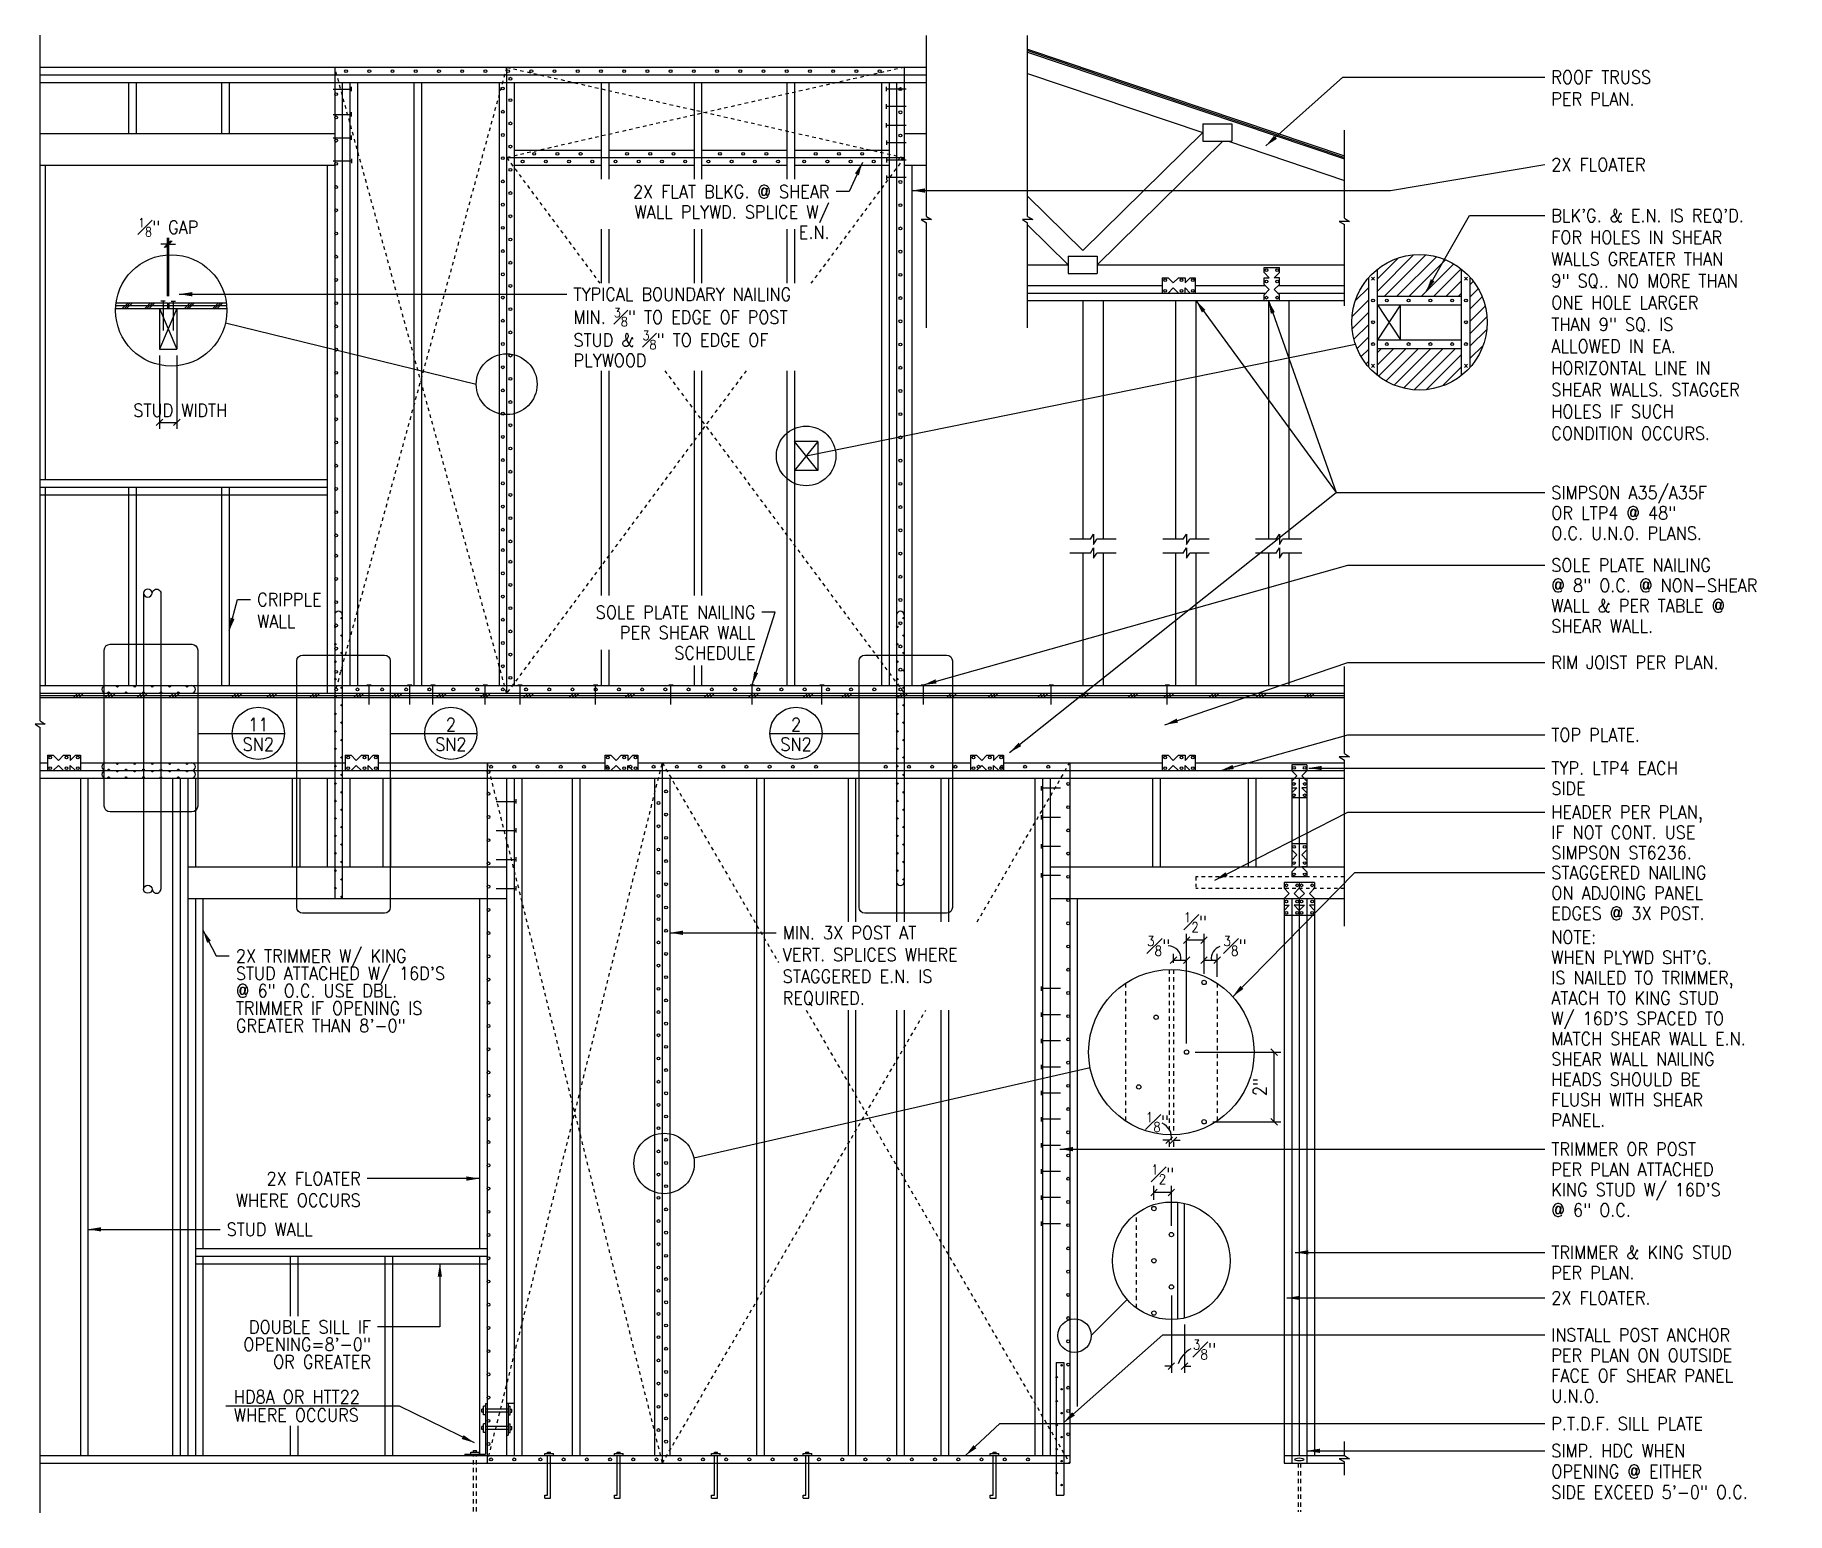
# Model space of a CAD drawing. Header units: inches. Extents: x 3 to 1706, y 9 to 286.
# Drawn here: x 211.1 to 261.4, y 244.1 to 286.5 of the extents above; entities that cross this region are included whole.
import ezdxf
from ezdxf.enums import TextEntityAlignment as Align

# ---------------------------------------------------------------- set-up
doc = ezdxf.new("R2010")
doc.units = ezdxf.units.IN
doc.header["$LTSCALE"] = 0.5
doc.header["$MEASUREMENT"] = 0
doc.linetypes.add('HIDDEN', pattern=[0.375, 0.25, -0.125])
doc.linetypes.add('HIDDEN2', pattern=[0.1875, 0.125, -0.0625])
for name, color, linetype in [('A-ANNO-DIMS', 7, 'Continuous'), ('A-ANNO-NOTE', 7, 'Continuous'), ('A-ANNO-SYMB', 7, 'Continuous'), ('A-DETL-IDEN', 7, 'Continuous'), ('A-DETL-MCUT', 2, 'Continuous'), ('A-DETL-PATT', 8, 'Continuous'), ('A-ELEV', 2, 'Continuous'), ('A-ELEV-PATT', 8, 'Continuous')]:
    doc.layers.add(name, color=color, linetype=linetype)
doc.styles.add('NOTE', font='romans.shx', dxfattribs={"width": 0.9})
doc.dimstyles.new('NOTE4', dxfattribs={"dimscale": 4, "dimtxt": 0.09375, "dimasz": 0.046875, "dimexe": 0.046875, "dimexo": 0.046875, "dimgap": 0.046875, "dimtad": 1, "dimdec": 4, "dimzin": 3, "dimdsep": 46, "dimlunit": 4, "dimtxsty": 'NOTE', "dimblk": 'OBLIQUE', "dimcen": 0.046875, "dimadec": 0, "dimazin": 0, "dimtfac": 0.75, "dimtdec": 4, "dimtofl": 0, "dimtmove": 2, "dimatfit": 3, "dimldrblk": 'OBLIQUE', "dimfxl": 0, "dimfrac": 1, "dimtolj": 1, "dimtzin": 0, "dimarcsym": 0})
doc.dimstyles.new('TEXT4', dxfattribs={"dimscale": 4, "dimtxt": 0.09375, "dimasz": 0.09375, "dimexe": 0.046875, "dimexo": 0.046875, "dimgap": 0.046875, "dimtad": 0, "dimdec": 4, "dimzin": 3, "dimdsep": 46, "dimlunit": 4, "dimtxsty": 'NOTE', "dimcen": 0.046875, "dimadec": 0, "dimazin": 0, "dimtfac": 0.75, "dimtdec": 4, "dimtofl": 0, "dimtmove": 2, "dimatfit": 3, "dimfxl": 0, "dimfrac": 1, "dimtolj": 1, "dimtzin": 0, "dimarcsym": 0})

msp = doc.modelspace()

# ---------------------------------------------------------------- texts
at = {"layer": 'A-ANNO-NOTE', "char_height": 0.375, "style": 'NOTE'}
for s, insert, attachment_point in [('ROOF TRUSS\\PPER PLAN.', (254.61419, 285.47654), 1), ('2X FLOATER', (254.61419, 282.96468), 1), ('BLK\'G. & E.N. IS REQ\'D.\\PFOR HOLES IN SHEAR\\PWALLS GREATER THAN\\P9" SQ.. NO MORE THAN\\PONE HOLE LARGER\\PTHAN 9" SQ. IS\\PALLOWED IN EA.\\PHORIZONTAL LINE IN\\PSHEAR WALLS. STAGGER\\PHOLES IF SUCH\\PCONDITION OCCURS.', (254.61419, 281.50424), 1), ('CRIPPLE\\PWALL', (217.45446, 270.47992), 1), ('MIN. 3X POST AT\\PVERT. SPLICES WHERE\\PSTAGGERED E.N. IS\\PREQUIRED.', (232.54653, 260.91491), 1), ('2X FLOATER\\PWHERE OCCURS', (220.43011, 253.85905), 3), ('STUD WALL', (216.57882, 252.40069), 1)]:
    msp.add_mtext(s, dxfattribs=dict(at, insert=insert, attachment_point=attachment_point))
for s, insert, attachment_point, line_spacing_factor in [('2X FLAT BLKG. @ SHEAR\\PWALL PLYWD. SPLICE W/\\PE.N.', (233.88795, 282.19025), 3, 0.933333), ('\\A1;TYPICAL BOUNDARY NAILING\\PMIN. {\\H0.7x;\\S3#8;}" TO EDGE OF POST\\PSTUD & {\\H0.7x;\\S3#8;}" TO EDGE OF\\PPLYWOOD', (226.53698, 279.2457), 1, 0.933333), ('SIMPSON A35/A35F\\POR LTP4 @ 48"\\PO.C. U.N.O. PLANS.', (254.61419, 273.55092), 1, 0.933333), ('SOLE PLATE NAILING\\P@ 8" O.C. @ NON-SHEAR\\PWALL & PER TABLE @\\PSHEAR WALL.', (254.61419, 271.4685), 1, 0.933333), ('SOLE PLATE NAILING\\PPER SHEAR WALL\\PSCHEDULE', (231.76202, 270.11546), 3, 0.933333), ('RIM JOIST PER PLAN.', (254.61419, 268.67465), 1, 0.933333), ('TOP PLATE.', (254.61419, 266.5961), 1, 0.933333), ('TYP. LTP4 EACH\\PSIDE', (254.61419, 265.64389), 1, 0.933333), ('HEADER PER PLAN,\\PIF NOT CONT. USE\\PSIMPSON ST6236.', (254.61419, 264.37992), 1, 0.933333), ('STAGGERED NAILING\\PON ADJOING PANEL\\PEDGES @ 3X POST.', (254.61419, 262.64209), 1, 0.933333), ('2X TRIMMER W/ KING\\PSTUD ATTACHED W/ 16D\'S\\P@ 6" O.C. USE DBL.\\PTRIMMER IF OPENING IS\\PGREATER THAN 8\'-0"', (216.84301, 260.25013), 1, 0.8), ('TRIMMER OR POST\\PPER PLAN ATTACHED\\PKING STUD W/ 16D\'S\\P@ 6" O.C.', (254.61419, 254.70449), 1, 0.933333), ('TRIMMER & KING STUD\\PPER PLAN.', (254.61419, 251.73885), 1, 0.933333), ('2X FLOATER.', (254.61419, 250.43289), 1, 0.933333), ('DOUBLE SILL IF\\POPENING=8\'-0"\\POR GREATER', (220.72013, 249.59835), 3, 0.8), ('INSTALL POST ANCHOR\\PPER PLAN ON OUTSIDE\\PFACE OF SHEAR PANEL\\PU.N.O.', (254.61419, 249.36816), 1, 0.933333), ('P.T.D.F. SILL PLATE', (254.61419, 246.82331), 1, 0.933333), ('SIMP. HDC WHEN\\POPENING @ EITHER\\PSIDE EXCEED 5\'-0" O.C.', (254.61419, 246.04369), 1, 0.95)]:
    msp.add_mtext(s, dxfattribs=dict(at, insert=insert, attachment_point=attachment_point, line_spacing_factor=line_spacing_factor))
at = {"layer": 'A-ANNO-NOTE', "insert": (254.61419, 260.78985), "char_height": 0.375, "width": 6.5208333, "attachment_point": 1, "line_spacing_factor": 0.933333, "style": 'NOTE'}
msp.add_mtext("NOTE:\\PWHEN PLYWD SHT'G.\\PIS NAILED TO TRIMMER,\\PATACH TO KING STUD\\PW/ 16D'S SPACED TO\\PMATCH SHEAR WALL E.N.\\PSHEAR WALL NAILING\\PHEADS SHOULD BE\\PFLUSH WITH SHEAR\\PPANEL.", dxfattribs=at)
at = {"layer": 'A-ANNO-NOTE', "char_height": 0.375, "attachment_point": 1, "style": 'NOTE'}
for s, insert, width in [('HD8A OR HTT22', (216.78731, 247.59219), 4.5011399), ('WHERE OCCURS', (216.78731, 247.06976), 4.5)]:
    msp.add_mtext(s, dxfattribs=dict(at, insert=insert, width=width))

# ---------------------------------------------------------------- blocks, each defined once
blk = doc.blocks.new('_Oblique')
at = {"color": 0, "lineweight": -2}
blk.add_line((-0.5, -0.5), (0.5, 0.5), dxfattribs=at)
blk = doc.blocks.new('*D25')
at = {"layer": 'A-ANNO-DIMS', "color": 0, "lineweight": -2}
for p, q in [((214.878, 280.493), (214.69, 280.493)), ((214.878, 279.002), (214.878, 280.68)), ((214.92, 279.002), (214.92, 280.68)), ((214.92, 280.493), (215.107, 280.493))]:
    blk.add_line(p, q, dxfattribs=at)
at = {"layer": 'Defpoints', "color": 0}
for p in [(214.92, 280.493), (214.878, 278.815), (214.92, 278.815)]:
    blk.add_point(p, dxfattribs=at)
at = {"layer": 'A-ANNO-DIMS', "color": 0, "lineweight": -2, "xscale": 0.1875, "yscale": 0.1875, "zscale": 0.1875}
blk.add_blockref('_Oblique', (214.878, 280.493), dxfattribs=at)
at = {"layer": 'A-ANNO-DIMS', "color": 0, "lineweight": -2, "xscale": 0.1875, "yscale": 0.1875, "zscale": 0.1875, "rotation": 180}
blk.add_blockref('_Oblique', (214.92, 280.493), dxfattribs=at)
at = {"layer": 'A-ANNO-DIMS', "color": 0, "insert": (214.899, 280.979), "char_height": 0.375, "attachment_point": 5, "style": 'NOTE'}
blk.add_mtext('\\A1;\\A1;{\\H0.7x;\\S1#8;}" GAP', dxfattribs=at)
blk = doc.blocks.new('*D26')
at = {"layer": 'A-ANNO-DIMS', "color": 0, "lineweight": -2}
for p, q in [((214.649, 277.294), (214.649, 275.192)), ((215.149, 277.294), (215.149, 275.192)), ((214.649, 275.379), (215.149, 275.379))]:
    blk.add_line(p, q, dxfattribs=at)
at = {"layer": 'Defpoints', "color": 0}
for p in [(214.649, 277.481), (215.149, 277.481), (215.149, 275.379)]:
    blk.add_point(p, dxfattribs=at)
at = {"layer": 'A-ANNO-DIMS', "color": 0, "lineweight": -2, "xscale": 0.1875, "yscale": 0.1875, "zscale": 0.1875, "rotation": 180}
blk.add_blockref('_Oblique', (214.649, 275.379), dxfattribs=at)
at = {"layer": 'A-ANNO-DIMS', "color": 0, "lineweight": -2, "xscale": 0.1875, "yscale": 0.1875, "zscale": 0.1875}
blk.add_blockref('_Oblique', (215.149, 275.379), dxfattribs=at)
at = {"layer": 'A-ANNO-DIMS', "color": 0, "insert": (215.247, 275.726), "char_height": 0.375, "attachment_point": 5, "style": 'NOTE'}
blk.add_mtext('\\A1;STUD WIDTH', dxfattribs=at)
blk = doc.blocks.new('*D32')
at = {"layer": 'A-ANNO-DIMS', "color": 0, "lineweight": -2}
for p, q in [((243.767, 259.862), (243.767, 260.126)), ((244.142, 257.55), (244.142, 260.126)), ((243.767, 259.938), (244.142, 259.938))]:
    blk.add_line(p, q, dxfattribs=at)
at = {"layer": 'Defpoints', "color": 0}
for p in [(243.767, 259.675), (244.142, 259.938), (244.142, 257.363)]:
    blk.add_point(p, dxfattribs=at)
at = {"layer": 'A-ANNO-DIMS', "color": 0, "lineweight": -2, "xscale": 0.1875, "yscale": 0.1875, "zscale": 0.1875, "rotation": 180}
blk.add_blockref('_Oblique', (243.767, 259.938), dxfattribs=at)
at = {"layer": 'A-ANNO-DIMS', "color": 0, "lineweight": -2, "xscale": 0.1875, "yscale": 0.1875, "zscale": 0.1875}
blk.add_blockref('_Oblique', (244.142, 259.938), dxfattribs=at)
at = {"layer": 'A-ANNO-DIMS', "color": 0, "insert": (243.337, 260.348), "char_height": 0.375, "attachment_point": 5, "style": 'NOTE'}
blk.add_mtext('\\A1;{\\H0.750000x;\\S3#8;}"', dxfattribs=at)
blk = doc.blocks.new('*D33')
at = {"layer": 'A-ANNO-DIMS', "color": 0, "lineweight": -2}
for p, q in [((244.642, 259.55), (244.642, 260.126)), ((245.017, 259.467), (245.017, 260.126)), ((244.642, 259.938), (245.017, 259.938))]:
    blk.add_line(p, q, dxfattribs=at)
at = {"layer": 'Defpoints', "color": 0}
for p in [(245.017, 259.938), (244.642, 259.363), (245.017, 259.28)]:
    blk.add_point(p, dxfattribs=at)
at = {"layer": 'A-ANNO-DIMS', "color": 0, "lineweight": -2, "xscale": 0.1875, "yscale": 0.1875, "zscale": 0.1875, "rotation": 180}
blk.add_blockref('_Oblique', (244.642, 259.938), dxfattribs=at)
at = {"layer": 'A-ANNO-DIMS', "color": 0, "lineweight": -2, "xscale": 0.1875, "yscale": 0.1875, "zscale": 0.1875}
blk.add_blockref('_Oblique', (245.017, 259.938), dxfattribs=at)
at = {"layer": 'A-ANNO-DIMS', "color": 0, "insert": (245.531, 260.348), "char_height": 0.375, "attachment_point": 5, "style": 'NOTE'}
blk.add_mtext('\\A1;{\\H0.750000x;\\S3#8;}"', dxfattribs=at)
blk = doc.blocks.new('*D34')
at = {"layer": 'A-ANNO-DIMS', "color": 0, "lineweight": -2}
for p, q in [((244.142, 259.892), (244.142, 260.7)), ((244.642, 259.55), (244.642, 260.7)), ((244.642, 260.513), (244.142, 260.513))]:
    blk.add_line(p, q, dxfattribs=at)
at = {"layer": 'Defpoints', "color": 0}
for p in [(244.142, 260.513), (244.142, 259.704), (244.642, 259.363)]:
    blk.add_point(p, dxfattribs=at)
at = {"layer": 'A-ANNO-DIMS', "color": 0, "lineweight": -2, "xscale": 0.1875, "yscale": 0.1875, "zscale": 0.1875, "rotation": 180}
blk.add_blockref('_Oblique', (244.142, 260.513), dxfattribs=at)
at = {"layer": 'A-ANNO-DIMS', "color": 0, "lineweight": -2, "xscale": 0.1875, "yscale": 0.1875, "zscale": 0.1875}
blk.add_blockref('_Oblique', (244.642, 260.513), dxfattribs=at)
at = {"layer": 'A-ANNO-DIMS', "color": 0, "insert": (244.392, 261.03), "char_height": 0.375, "attachment_point": 5, "style": 'NOTE'}
blk.add_mtext('\\A1;{\\H0.750000x;\\S1#2;}"', dxfattribs=at)
blk = doc.blocks.new('*D35')
at = {"layer": 'A-ANNO-DIMS', "color": 0, "lineweight": -2}
for p, q in [((244.392, 257.3), (246.844, 257.3)), ((246.656, 255.3), (246.656, 257.3)), ((244.892, 255.3), (246.844, 255.3))]:
    blk.add_line(p, q, dxfattribs=at)
at = {"layer": 'Defpoints', "color": 0}
for p in [(244.205, 257.3), (246.656, 257.3), (244.705, 255.3)]:
    blk.add_point(p, dxfattribs=at)
at = {"layer": 'A-ANNO-DIMS', "color": 0, "lineweight": -2, "xscale": 0.1875, "yscale": 0.1875, "zscale": 0.1875}
for p, rotation in [((246.656, 257.3), 90), ((246.656, 255.3), 270)]:
    blk.add_blockref('_Oblique', p, dxfattribs=dict(at, rotation=rotation))
at = {"layer": 'A-ANNO-DIMS', "color": 0, "insert": (246.245, 256.3), "char_height": 0.375, "attachment_point": 5, "rotation": 90, "style": 'NOTE'}
blk.add_mtext('\\A1;2"', dxfattribs=at)
blk = doc.blocks.new('*D36')
at = {"layer": 'A-ANNO-DIMS', "color": 0, "lineweight": -2}
for p, q in [((243.642, 254.77), (243.455, 254.77)), ((243.642, 254.739), (243.642, 254.583)), ((243.767, 254.77), (243.955, 254.77)), ((243.767, 254.739), (243.767, 254.583))]:
    blk.add_line(p, q, dxfattribs=at)
at = {"layer": 'Defpoints', "color": 0}
for p in [(243.642, 254.926), (243.767, 254.926), (243.767, 254.77)]:
    blk.add_point(p, dxfattribs=at)
at = {"layer": 'A-ANNO-DIMS', "color": 0, "lineweight": -2, "xscale": 0.1875, "yscale": 0.1875, "zscale": 0.1875}
blk.add_blockref('_Oblique', (243.642, 254.77), dxfattribs=at)
at = {"layer": 'A-ANNO-DIMS', "color": 0, "lineweight": -2, "xscale": 0.1875, "yscale": 0.1875, "zscale": 0.1875, "rotation": 180}
blk.add_blockref('_Oblique', (243.767, 254.77), dxfattribs=at)
at = {"layer": 'A-ANNO-DIMS', "color": 0, "insert": (243.299, 255.293), "char_height": 0.375, "attachment_point": 5, "style": 'NOTE'}
blk.add_mtext('\\A1;{\\H0.750000x;\\S1#8;}"', dxfattribs=at)
blk = doc.blocks.new('*D37')
at = {"layer": 'A-ANNO-DIMS', "color": 0, "lineweight": -2}
for p, q in [((243.205, 253.061), (243.205, 253.461)), ((243.705, 253.273), (243.205, 253.273)), ((243.705, 252.311), (243.705, 253.461))]:
    blk.add_line(p, q, dxfattribs=at)
at = {"layer": 'Defpoints', "color": 0}
for p in [(243.205, 253.273), (243.205, 252.873), (243.705, 252.123)]:
    blk.add_point(p, dxfattribs=at)
at = {"layer": 'A-ANNO-DIMS', "color": 0, "lineweight": -2, "xscale": 0.1875, "yscale": 0.1875, "zscale": 0.1875, "rotation": 180}
blk.add_blockref('_Oblique', (243.205, 253.273), dxfattribs=at)
at = {"layer": 'A-ANNO-DIMS', "color": 0, "lineweight": -2, "xscale": 0.1875, "yscale": 0.1875, "zscale": 0.1875}
blk.add_blockref('_Oblique', (243.705, 253.273), dxfattribs=at)
at = {"layer": 'A-ANNO-DIMS', "color": 0, "insert": (243.455, 253.79), "char_height": 0.375, "attachment_point": 5, "style": 'NOTE'}
blk.add_mtext('\\A1;{\\H0.750000x;\\S1#2;}"', dxfattribs=at)
blk = doc.blocks.new('*D38')
at = {"layer": 'A-ANNO-DIMS', "color": 0, "lineweight": -2}
for p, q in [((243.705, 250.311), (243.705, 248.099)), ((244.08, 249.478), (244.08, 248.099)), ((243.705, 248.286), (243.517, 248.286)), ((244.08, 248.286), (244.267, 248.286))]:
    blk.add_line(p, q, dxfattribs=at)
at = {"layer": 'Defpoints', "color": 0}
for p in [(243.705, 250.498), (244.08, 249.666), (244.08, 248.286)]:
    blk.add_point(p, dxfattribs=at)
at = {"layer": 'A-ANNO-DIMS', "color": 0, "lineweight": -2, "xscale": 0.1875, "yscale": 0.1875, "zscale": 0.1875}
blk.add_blockref('_Oblique', (243.705, 248.286), dxfattribs=at)
at = {"layer": 'A-ANNO-DIMS', "color": 0, "lineweight": -2, "xscale": 0.1875, "yscale": 0.1875, "zscale": 0.1875, "rotation": 180}
blk.add_blockref('_Oblique', (244.08, 248.286), dxfattribs=at)
at = {"layer": 'A-ANNO-DIMS', "color": 0, "insert": (244.654, 248.763), "char_height": 0.375, "attachment_point": 5, "style": 'NOTE'}
blk.add_mtext('\\A1;{\\H0.750000x;\\S3#8;}"', dxfattribs=at)
blk = doc.blocks.new('DETLIDEN')
blk.add_line((-1.5, 0), (1.5, 0))
blk.add_circle((0, 0), 1.5)
at = {"style": 'NOTE', "width": 0.9}
for p in [(0, 0.51), (0, -0.62)]:
    blk.add_attdef('#', text='', height=0.75, dxfattribs=at).set_placement(p, align=Align.MIDDLE)

# ---------------------------------------------------------------- dimensions: what is measured, and where the dimension line sits
at = {"layer": 'A-ANNO-DIMS'}
for base, p1, p2, text, picture, middle in [((214.91953, 280.4928), (214.87786, 278.81458), (214.91953, 278.81458), '\\A1;{\\H0.7x;\\S1#8;}" GAP', '*D25', (214.89869, 280.97898)), ((215.14869, 275.3793), (214.64869, 277.48125), (215.14869, 277.48125), 'STUD WIDTH', '*D26', (215.2469, 275.72634))]:
    dim = msp.add_linear_dim(base=base, p1=p1, p2=p2, text=text, dimstyle='NOTE4', dxfattribs=at)
    dim.commit()
    dim.dimension.update_dxf_attribs({"geometry": picture, "text_midpoint": middle, "dimtype": 160})
for base, p1, p2, picture, middle in [((244.14215, 260.51274), (244.64215, 259.36289), (244.14215, 259.70424), '*D34', (244.39215, 261.02966)), ((244.14215, 259.93846), (243.76715, 259.67457), (244.14215, 257.36289), '*D32', (243.33668, 260.34846)), ((245.01715, 259.93846), (244.64215, 259.36289), (245.01715, 259.27978), '*D33', (245.53068, 260.34846)), ((243.76715, 254.77009), (243.64215, 254.92622), (243.76715, 254.92622), '*D36', (243.29863, 255.2927)), ((243.20465, 253.27325), (243.70465, 252.1234), (243.20465, 252.8734), '*D37', (243.45465, 253.79016)), ((244.07965, 248.28627), (243.70465, 250.4984), (244.07965, 249.66559), '*D38', (244.65439, 248.76253))]:
    dim = msp.add_linear_dim(base=base, p1=p1, p2=p2, dimstyle='NOTE4', dxfattribs=at)
    dim.commit()
    dim.dimension.update_dxf_attribs({"geometry": picture, "text_midpoint": middle, "dimtype": 160})
dim = msp.add_linear_dim(base=(246.65617, 257.30039), p1=(244.70465, 255.30039), p2=(244.20465, 257.30039), angle=90, dimstyle='NOTE4', dxfattribs=at)
dim.commit()
dim.dimension.update_dxf_attribs({"geometry": '*D35', "text_midpoint": (246.24545, 256.30039)})

# ---------------------------------------------------------------- hatches: boundary and pattern name
at = {"layer": 'A-DETL-PATT'}
h = msp.add_hatch(dxfattribs=at)
h.set_pattern_fill('ANSI31', color=256, scale=2, style=0)
h.set_pattern_definition([(45, (220, 145.23), (-0.1767767, 0.1767767), [])])
h.paths.add_polyline_path([(252.03761, 279.77487, 0.34850643), (249.62095, 279.77487), (249.62095, 279.00184), (252.03761, 279.00184)])
h.paths.add_polyline_path([(249.37095, 279.53752, 0.18263058), (248.88514, 278.25184, 0.18263058), (249.37095, 276.96617)])
h.paths.add_polyline_path([(252.03761, 277.50184), (249.62095, 277.50184), (249.62095, 276.72881, 0.34850643), (252.03761, 276.72881)])
h.paths.add_polyline_path([(252.28761, 279.53752), (252.28761, 276.96617, 0.18263058), (252.77342, 278.25184, 0.18263058)])
at = {"layer": 'A-ELEV'}
for points in [[(219.89956, 269.75917, 1), (219.8579, 269.75917, 1)], [(236.03498, 269.75917, 1), (235.99331, 269.75917, 1)], [(219.72248, 269.50917, 1), (219.68081, 269.50917, 1)], [(219.89956, 269.25917, 1), (219.8579, 269.25917, 1)], [(235.8579, 269.50917, 1), (235.81623, 269.50917, 1)], [(236.03498, 269.25917, 1), (235.99331, 269.25917, 1)], [(219.72248, 269.00917, 1), (219.68081, 269.00917, 1)], [(219.89956, 268.75917, 1), (219.8579, 268.75917, 1)], [(235.81623, 269.00917, 1), (235.8579, 269.00917, 1)], [(236.03498, 268.75917, 1), (235.99331, 268.75917, 1)], [(219.72248, 268.50917, 1), (219.68081, 268.50917, 1)], [(219.89956, 268.25917, 1), (219.8579, 268.25917, 1)], [(235.8579, 268.50917, 1), (235.81623, 268.50917, 1)], [(236.03498, 268.25917, 1), (235.99331, 268.25917, 1)], [(219.72248, 268.00917, 1), (219.68081, 268.00917, 1)], [(219.89956, 267.75917, 1), (219.8579, 267.75917, 1)], [(235.81623, 268.00917, 1), (235.8579, 268.00917, 1)], [(236.03498, 267.75917, 1), (235.99331, 267.75917, 1)], [(219.72248, 267.50917, 1), (219.68081, 267.50917, 1)], [(219.89956, 267.25917, 1), (219.8579, 267.25917, 1)], [(235.8579, 267.50917, 1), (235.81623, 267.50917, 1)], [(236.03498, 267.25917, 1), (235.99331, 267.25917, 1)], [(219.72248, 267.00917, 1), (219.68081, 267.00917, 1)], [(219.89956, 266.75917, 1), (219.8579, 266.75917, 1)], [(235.81623, 267.00917, 1), (235.8579, 267.00917, 1)], [(236.03498, 266.75917, 1), (235.99331, 266.75917, 1)], [(219.72248, 266.50917, 1), (219.68081, 266.50917, 1)], [(219.89956, 266.25917, 1), (219.8579, 266.25917, 1)], [(235.8579, 266.50917, 1), (235.81623, 266.50917, 1)], [(236.03498, 266.25917, 1), (235.99331, 266.25917, 1)], [(213.4204, 265.58209, 1), (213.46206, 265.58209, 1)], [(213.9204, 265.58209, 1), (213.96206, 265.58209, 1)], [(214.4204, 265.58209, 1), (214.46206, 265.58209, 1)], [(214.9204, 265.58209, 1), (214.96206, 265.58209, 1)], [(215.4204, 265.58209, 1), (215.46206, 265.58209, 1)], [(219.72248, 266.00917, 1), (219.68081, 266.00917, 1)], [(219.89956, 265.75917, 1), (219.8579, 265.75917, 1)], [(235.81623, 266.00917, 1), (235.8579, 266.00917, 1)], [(236.03498, 265.75917, 1), (235.99331, 265.75917, 1)], [(213.1704, 265.40501, 1), (213.21206, 265.40501, 1)], [(213.1704, 265.18626, 1), (213.21206, 265.18626, 1)], [(213.4204, 265.36334, 1), (213.46206, 265.36334, 1)], [(213.6704, 265.40501, 1), (213.71206, 265.40501, 1)], [(213.6704, 265.18626, 1), (213.71206, 265.18626, 1)], [(213.9204, 265.36334, 1), (213.96206, 265.36334, 1)], [(214.1704, 265.40501, 1), (214.21206, 265.40501, 1)], [(214.1704, 265.18626, 1), (214.21206, 265.18626, 1)], [(214.4204, 265.36334, 1), (214.46206, 265.36334, 1)], [(214.6704, 265.40501, 1), (214.71206, 265.40501, 1)], [(214.6704, 265.18626, 1), (214.71206, 265.18626, 1)], [(214.9204, 265.36334, 1), (214.96206, 265.36334, 1)], [(215.1704, 265.40501, 1), (215.21206, 265.40501, 1)], [(215.1704, 265.18626, 1), (215.21206, 265.18626, 1)], [(215.4204, 265.36334, 1), (215.46206, 265.36334, 1)], [(219.72248, 265.50917, 1), (219.68081, 265.50917, 1)], [(219.89956, 265.25917, 1), (219.8579, 265.25917, 1)], [(235.8579, 265.50917, 1), (235.81623, 265.50917, 1)], [(236.03498, 265.25917, 1), (235.99331, 265.25917, 1)], [(219.72248, 265.00917, 1), (219.68081, 265.00917, 1)], [(219.89956, 264.75917, 1), (219.8579, 264.75917, 1)], [(235.81623, 265.00917, 1), (235.8579, 265.00917, 1)], [(236.03498, 264.75917, 1), (235.99331, 264.75917, 1)], [(219.72248, 264.50917, 1), (219.68081, 264.50917, 1)], [(219.89956, 264.25917, 1), (219.8579, 264.25917, 1)], [(235.8579, 264.50917, 1), (235.81623, 264.50917, 1)], [(236.03498, 264.25917, 1), (235.99331, 264.25917, 1)], [(219.72248, 264.00917, 1), (219.68081, 264.00917, 1)], [(219.89956, 263.75917, 1), (219.8579, 263.75917, 1)], [(235.81623, 264.00917, 1), (235.8579, 264.00917, 1)], [(236.03498, 263.75917, 1), (235.99331, 263.75917, 1)], [(219.72248, 263.50917, 1), (219.68081, 263.50917, 1)], [(219.89956, 263.25917, 1), (219.8579, 263.25917, 1)], [(235.8579, 263.50917, 1), (235.81623, 263.50917, 1)], [(236.03498, 263.25917, 1), (235.99331, 263.25917, 1)], [(219.72248, 263.00917, 1), (219.68081, 263.00917, 1)], [(219.89956, 262.75917, 1), (219.8579, 262.75917, 1)], [(235.81623, 263.00917, 1), (235.8579, 263.00917, 1)], [(236.03498, 262.75917, 1), (235.99331, 262.75917, 1)], [(219.72248, 262.50917, 1), (219.68081, 262.50917, 1)], [(219.89956, 262.25917, 1), (219.8579, 262.25917, 1)], [(235.8579, 262.50917, 1), (235.81623, 262.50917, 1)], [(236.03498, 262.25917, 1), (235.99331, 262.25917, 1)], [(219.72248, 262.00917, 1), (219.68081, 262.00917, 1)], [(219.89956, 261.75917, 1), (219.8579, 261.75917, 1)], [(240.57144, 248.31126, 1), (240.52977, 248.31126, 1)], [(240.43602, 247.96751, 1), (240.39435, 247.96751, 1)], [(240.57144, 247.62376, 1), (240.52977, 247.62376, 1)], [(240.43602, 247.28001, 1), (240.39435, 247.28001, 1)], [(240.43602, 246.59251, 1), (240.39435, 246.59251, 1)], [(240.57144, 246.93626, 1), (240.52977, 246.93626, 1)], [(240.57144, 246.24876, 1), (240.52977, 246.24876, 1)], [(240.43602, 245.90501, 1), (240.39435, 245.90501, 1)], [(240.57144, 245.56126, 1), (240.52977, 245.56126, 1)], [(240.43602, 245.21751, 1), (240.39435, 245.21751, 1)], [(240.52977, 244.87376, 1), (240.57144, 244.87376, 1)]]:
    msp.add_hatch(color=256, dxfattribs=at).paths.add_polyline_path(points)

# ---------------------------------------------------------------- linework, layer by layer
at = {"layer": 'A-ANNO-DIMS'}
for centre, radius, start, end in [((243.62168, 259.98839), 0.36014, 352.031304, 91.064106), ((245.21, 259.98839), 0.36014, 107.714719, 187.968696), ((243.25721, 254.84425), 0.45319, 351.053995, 65.732601), ((244.70027, 248.03841), 0.86502, 120.673728, 158.555023)]:
    msp.add_arc(centre, radius, start, end, dxfattribs=at)
at = {"layer": 'A-ANNO-SYMB'}
for p, q in [((211.22465, 266.8102), (211.22465, 286.49792)), ((236.66969, 281.29347), (236.66969, 286.48332)), ((239.57757, 281.29347), (239.57757, 286.48332)), ((248.67463, 281.24282), (248.67463, 283.77036)), ((236.52219, 281.20013), (236.66969, 281.1068)), ((236.81719, 281.20013), (236.52219, 281.20013)), ((236.66969, 281.29347), (236.81719, 281.20013)), ((239.72507, 281.20013), (239.43007, 281.20013)), ((239.43007, 281.20013), (239.57757, 281.1068)), ((239.57757, 281.29347), (239.72507, 281.20013)), ((248.67463, 281.24282), (248.82213, 281.14949)), ((236.66969, 278.09271), (236.66969, 281.1068)), ((239.57757, 278.09271), (239.57757, 281.1068)), ((248.82213, 281.14949), (248.52713, 281.14949)), ((248.52713, 281.14949), (248.67463, 281.05615)), ((248.67463, 278.72883), (248.67463, 281.05615)), ((241.37989, 272.02463), (241.47323, 272.17213)), ((241.47323, 272.17213), (241.47323, 271.87713)), ((244.04656, 272.02463), (244.1399, 272.17213)), ((244.1399, 272.17213), (244.1399, 271.87713)), ((246.71322, 272.02463), (246.80656, 272.17213)), ((246.80656, 272.17213), (246.80656, 271.87713)), ((241.37989, 272.02463), (240.78872, 272.02463)), ((241.37989, 271.6287), (241.47323, 271.7762)), ((241.47323, 271.87713), (241.56657, 272.02463)), ((241.47323, 271.7762), (241.47323, 271.4812)), ((242.11963, 272.02463), (241.56657, 272.02463)), ((244.04656, 272.02463), (243.45539, 272.02463)), ((244.04656, 271.6287), (244.1399, 271.7762)), ((244.1399, 271.87713), (244.23323, 272.02463)), ((244.1399, 271.7762), (244.1399, 271.4812)), ((244.7863, 272.02463), (244.23323, 272.02463)), ((246.71322, 272.02463), (246.12205, 272.02463)), ((246.71322, 271.6287), (246.80656, 271.7762)), ((246.80656, 271.87713), (246.8999, 272.02463)), ((246.80656, 271.7762), (246.80656, 271.4812)), ((247.45297, 272.02463), (246.8999, 272.02463)), ((241.37989, 271.6287), (240.78872, 271.6287)), ((241.47323, 271.4812), (241.56657, 271.6287)), ((242.11963, 271.6287), (241.56657, 271.6287)), ((244.04656, 271.6287), (243.45539, 271.6287)), ((244.1399, 271.4812), (244.23323, 271.6287)), ((244.7863, 271.6287), (244.23323, 271.6287)), ((246.71322, 271.6287), (246.12205, 271.6287)), ((246.80656, 271.4812), (246.8999, 271.6287)), ((247.45297, 271.6287), (246.8999, 271.6287)), ((248.67463, 265.86986), (248.67463, 268.36698)), ((211.07715, 266.71687), (211.22465, 266.62353)), ((211.37215, 266.71687), (211.07715, 266.71687)), ((211.22465, 266.8102), (211.37215, 266.71687)), ((211.22465, 244.072), (211.22465, 266.62353)), ((248.52713, 265.77652), (248.67463, 265.68319)), ((248.82213, 265.77652), (248.52713, 265.77652)), ((248.67463, 265.86986), (248.82213, 265.77652)), ((248.67463, 260.91462), (248.67463, 265.68319)), ((248.67463, 245.72321), (248.67463, 246.12407)), ((248.82213, 245.62987), (248.52713, 245.62987)), ((248.52713, 245.62987), (248.67463, 245.53653)), ((248.67463, 245.72321), (248.82213, 245.62987)), ((248.67463, 245.152), (248.67463, 245.53653))]:
    msp.add_line(p, q, dxfattribs=at)
at = {"layer": 'A-DETL-IDEN'}
for p, q in [((223.74562, 276.4706), (216.54341, 278.22673)), ((233.21727, 274.41542), (248.98818, 277.62732)), ((215.74678, 266.45173), (216.73729, 266.45173)), ((221.27576, 266.45173), (222.26626, 266.45173)), ((233.67833, 266.45173), (234.7367, 266.45173)), ((229.99202, 254.26367), (241.3711, 256.85862)), ((241.40578, 249.16156), (242.4341, 250.20033))]:
    msp.add_line(p, q, dxfattribs=at)
for points in [[(213.23188, 269.01067), (215.58012, 269.01067, -0.41421356), (215.74678, 268.84401), (215.74678, 264.36578, -0.41421356), (215.58012, 264.19911), (213.23188, 264.19911, -0.41421356), (213.06522, 264.36578), (213.06522, 268.84401, -0.41421356)], [(218.76086, 268.6976), (221.10909, 268.6976, -0.41421356), (221.27576, 268.53093), (221.27576, 261.456, -0.41421356), (221.10909, 261.28933), (218.76086, 261.28933, -0.41421356), (218.59419, 261.456), (218.59419, 268.53093, -0.41421356)], [(234.90336, 268.6976), (237.2516, 268.6976, -0.41421356), (237.41826, 268.53093), (237.41826, 261.456, -0.41421356), (237.2516, 261.28933), (234.90336, 261.28933, -0.41421356), (234.7367, 261.456), (234.7367, 268.53093, -0.41421356)]]:
    msp.add_lwpolyline(points, format="xyb", close=True, dxfattribs=at)
for centre, radius in [((214.98738, 278.59301), 1.59856), ((250.82928, 278.25184), 1.94414), ((224.61831, 276.47422), 0.8727), ((233.21727, 274.41542), 0.8547), ((243.70465, 257.30039), 2.375), ((229.13997, 254.10403), 0.86688), ((243.70465, 251.3109), 1.6875), ((240.92433, 249.16156), 0.48145)]:
    msp.add_circle(centre, radius, dxfattribs=at)
at = {"layer": 'A-DETL-MCUT'}
for p, q in [((249.62095, 276.72881), (249.62095, 279.77487)), ((252.03761, 276.72881), (252.03761, 279.77487)), ((249.37095, 276.96617), (249.37095, 279.53752)), ((249.45175, 279.54603), (249.54014, 279.45765)), ((249.54014, 279.54603), (249.45175, 279.45765)), ((252.11842, 279.54603), (252.20681, 279.45765)), ((252.20681, 279.54603), (252.11842, 279.45765)), ((252.28761, 276.96617), (252.28761, 279.53752)), ((213.40426, 278.81458), (214.87786, 278.81458)), ((214.81536, 278.85625), (214.69036, 278.85625)), ((214.75286, 278.85625), (214.75286, 278.01247)), ((214.87786, 278.81458), (214.87786, 278.64791)), ((214.91953, 278.81458), (214.91953, 278.64791)), ((214.91953, 278.81458), (216.57051, 278.81458)), ((214.98203, 278.85625), (215.10703, 278.85625)), ((215.04453, 278.85625), (215.04453, 278.01247)), ((249.62095, 279.00184), (252.03761, 279.00184)), ((249.62095, 278.75184), (252.03761, 278.75184)), ((250.28761, 278.75184), (249.62095, 277.75184)), ((249.62095, 278.75184), (250.28761, 277.75184)), ((250.28761, 277.75184), (250.28761, 278.75184)), ((213.38977, 278.64791), (216.585, 278.64791)), ((214.64869, 278.64791), (214.64869, 277.48125)), ((214.64869, 278.64791), (215.14869, 277.48125)), ((215.14869, 278.64791), (214.64869, 277.48125)), ((215.14869, 278.64791), (215.14869, 277.48125)), ((249.62095, 277.75184), (252.03761, 277.75184)), ((214.64869, 277.48125), (215.14869, 277.48125)), ((249.62095, 277.50184), (252.03761, 277.50184)), ((249.45175, 276.95765), (249.54014, 277.04603)), ((249.54014, 276.95765), (249.45175, 277.04603)), ((252.20681, 276.95765), (252.11842, 277.04603)), ((252.11842, 276.95765), (252.20681, 277.04603)), ((243.89215, 249.63385), (243.89215, 252.98795)), ((244.07965, 249.66559), (244.07965, 252.9562))]:
    msp.add_line(p, q, dxfattribs=at)
at = {"layer": 'A-DETL-MCUT', "linetype": 'HIDDEN'}
for p, q in [((243.64215, 259.67457), (243.64215, 254.92622)), ((243.76715, 259.67457), (243.76715, 254.92622)), ((242.39215, 259.27978), (242.39215, 255.32101)), ((245.01715, 259.27978), (245.01715, 255.32101)), ((242.70465, 249.95161), (242.70465, 252.67018))]:
    msp.add_line(p, q, dxfattribs=at)
at = {"layer": 'A-DETL-MCUT'}
for centre, radius in [((249.49595, 278.87684), 0.04167), ((249.89178, 278.87684), 0.04167), ((250.51678, 278.87684), 0.04167), ((251.14178, 278.87684), 0.04167), ((251.76678, 278.87684), 0.04167), ((252.16261, 278.87684), 0.04167), ((249.49595, 278.25184), 0.04167), ((252.16261, 278.25184), 0.04167), ((249.49595, 277.62684), 0.04167), ((249.89178, 277.62684), 0.04167), ((250.51678, 277.62684), 0.04167), ((251.14178, 277.62684), 0.04167), ((251.76678, 277.62684), 0.04167), ((252.16261, 277.62684), 0.04167), ((244.64215, 259.30039), 0.0625), ((243.26715, 258.30039), 0.0625), ((244.14215, 257.30039), 0.0625), ((242.76715, 256.30039), 0.0625), ((244.64215, 255.30039), 0.0625), ((243.20465, 252.8109), 0.0625), ((243.70465, 252.0609), 0.0625), ((243.20465, 251.3109), 0.0625), ((243.70465, 250.5609), 0.0625), ((243.20465, 249.8109), 0.0625)]:
    msp.add_circle(centre, radius, dxfattribs=at)
at = {"layer": 'A-DETL-PATT'}
for p, q in [((213.39482, 278.73125), (214.87786, 278.73125)), ((213.58256, 278.64791), (213.74923, 278.81458)), ((213.64506, 278.64791), (213.81173, 278.81458)), ((213.70756, 278.64791), (213.87423, 278.81458)), ((214.22839, 278.64791), (214.39506, 278.81458)), ((214.29089, 278.64791), (214.45756, 278.81458)), ((214.35339, 278.64791), (214.52006, 278.81458)), ((214.91953, 278.73125), (216.57995, 278.73125)), ((215.36886, 278.64791), (215.53553, 278.81458)), ((215.43136, 278.64791), (215.59803, 278.81458)), ((215.49386, 278.64791), (215.66053, 278.81458)), ((216.18136, 278.64791), (216.34803, 278.81458)), ((216.24386, 278.64791), (216.41053, 278.81458)), ((216.30636, 278.64791), (216.47303, 278.81458))]:
    msp.add_line(p, q, dxfattribs=at)
at = {"layer": 'A-ELEV'}
for p, q in [((239.57757, 286.09506), (248.67463, 283.03004)), ((239.57757, 286.05109), (248.67463, 282.98608)), ((239.57757, 286.00712), (248.67463, 282.94211)), ((211.22465, 285.57167), (236.66969, 285.57167)), ((211.22465, 285.35292), (236.66969, 285.35292)), ((219.68081, 285.57167), (219.68081, 261.70709)), ((224.61831, 285.57167), (224.61831, 267.60292)), ((236.03498, 285.57167), (236.03498, 261.03991)), ((239.57757, 285.39157), (244.60416, 283.69799)), ((211.22465, 285.13417), (236.66969, 285.13417)), ((213.76415, 285.13417), (213.76415, 283.67584)), ((213.9829, 285.13417), (213.9829, 283.67584)), ((216.43081, 285.13417), (216.43081, 283.67584)), ((216.64956, 285.13417), (216.64956, 283.67584)), ((219.63915, 284.94667), (220.15998, 284.94667)), ((219.89956, 285.13417), (219.89956, 261.70709)), ((220.11831, 285.13417), (220.11831, 267.82167)), ((220.15998, 284.88417), (220.15998, 285.00917)), ((220.33706, 285.13417), (220.33706, 267.82167)), ((221.95165, 285.13417), (221.95165, 267.82167)), ((222.1704, 285.13417), (222.1704, 267.82167)), ((224.39956, 285.13417), (224.39956, 267.82167)), ((224.83706, 285.13417), (224.83706, 267.82167)), ((227.33185, 285.13417), (227.33185, 282.35687)), ((227.5506, 285.13417), (227.5506, 282.35687)), ((229.99852, 285.13417), (229.99852, 282.35687)), ((230.21727, 285.13417), (230.21727, 282.35687)), ((232.66519, 285.13417), (232.66519, 282.35687)), ((232.88394, 285.13417), (232.88394, 282.35687)), ((235.37873, 285.13417), (235.37873, 267.82167)), ((235.52977, 284.88417), (235.52977, 285.00917)), ((236.09227, 284.94667), (235.52977, 284.94667)), ((235.59748, 285.13417), (235.59748, 267.82167)), ((235.81623, 285.13417), (235.81623, 261.03991)), ((219.63915, 284.21751), (220.15998, 284.21751)), ((220.15998, 284.15501), (220.15998, 284.28001)), ((235.52977, 284.38417), (235.52977, 284.50917)), ((236.09227, 284.44667), (235.52977, 284.44667)), ((235.52977, 283.84251), (235.52977, 283.96751)), ((236.09227, 283.90501), (235.52977, 283.90501)), ((244.60416, 283.94799), (244.60416, 283.44799)), ((244.60416, 283.94799), (245.43749, 283.94799)), ((245.43749, 283.94799), (245.43749, 283.44799)), ((211.22465, 283.67584), (219.68081, 283.67584)), ((219.63915, 283.55084), (220.15998, 283.55084)), ((220.15998, 283.48834), (220.15998, 283.61334)), ((235.52977, 283.46751), (235.52977, 283.34251)), ((236.09227, 283.40501), (235.52977, 283.40501)), ((236.03498, 283.67584), (236.66969, 283.67584)), ((241.15998, 280.3134), (244.60416, 283.69799)), ((241.57665, 279.90501), (245.18201, 283.44799)), ((244.60416, 283.44799), (245.43749, 283.44799)), ((245.34617, 283.44799), (248.67463, 282.32656)), ((211.22465, 282.75917), (219.68081, 282.75917)), ((211.36831, 282.75917), (211.36831, 273.73834)), ((219.46206, 282.75917), (219.46206, 267.60292)), ((219.63915, 282.88417), (220.15998, 282.88417)), ((220.15998, 282.94667), (220.15998, 282.82167)), ((224.61831, 282.97792), (236.03498, 282.97792)), ((224.83706, 283.19667), (227.33185, 283.19667)), ((224.83706, 282.75917), (227.33185, 282.75917)), ((227.5506, 283.19667), (229.99852, 283.19667)), ((227.5506, 282.75917), (229.99852, 282.75917)), ((230.21727, 283.19667), (232.66519, 283.19667)), ((230.21727, 282.75917), (232.66519, 282.75917)), ((232.88394, 283.19667), (235.59748, 283.19667)), ((232.88394, 282.75917), (235.59748, 282.75917)), ((235.52977, 282.96751), (235.52977, 282.84251)), ((236.09227, 282.90501), (235.52977, 282.90501)), ((236.03498, 282.75917), (236.66969, 282.75917)), ((236.25373, 282.75917), (236.25373, 267.82167)), ((235.52977, 282.46751), (235.52977, 282.34251)), ((236.09227, 282.40501), (235.52977, 282.40501)), ((241.15998, 280.3134), (239.57757, 281.86844)), ((227.33185, 280.92858), (227.33185, 279.3707)), ((227.5506, 280.92858), (227.5506, 279.3707)), ((229.99852, 280.92858), (229.99852, 279.3707)), ((230.21727, 280.92858), (230.21727, 279.3707)), ((232.66519, 280.92858), (232.66519, 279.3707)), ((232.88394, 280.92858), (232.88394, 279.3707)), ((240.74331, 279.90501), (239.57757, 281.05058)), ((239.57757, 279.90501), (240.74331, 279.90501)), ((240.74331, 280.15501), (240.74331, 279.65501)), ((240.74331, 280.15501), (241.57665, 280.15501)), ((241.57665, 280.15501), (241.57665, 279.65501)), ((241.57665, 279.90501), (248.67463, 279.90501)), ((246.36831, 279.82167), (246.80581, 279.82167)), ((246.36831, 279.67845), (246.36831, 279.82167)), ((246.80581, 279.67845), (246.80581, 279.82167)), ((239.57757, 279.31126), (243.44123, 279.31126)), ((240.74331, 279.65501), (241.57665, 279.65501)), ((243.44123, 279.53001), (243.6105, 279.53001)), ((243.44123, 279.53001), (243.44123, 279.09251)), ((243.6105, 279.53001), (243.75894, 279.38157)), ((243.6105, 279.09251), (243.75894, 279.24095)), ((243.90737, 279.53001), (243.75894, 279.38157)), ((243.90737, 279.09251), (243.75894, 279.24095)), ((243.90737, 279.53001), (244.09748, 279.53001)), ((244.09748, 279.53001), (244.09748, 279.38157)), ((244.24592, 279.53001), (244.09748, 279.38157)), ((244.09748, 279.09251), (244.09748, 279.24095)), ((244.24592, 279.09251), (244.09748, 279.24095)), ((244.24592, 279.53001), (244.38915, 279.53001)), ((244.38915, 279.53001), (244.38915, 279.09251)), ((244.38915, 279.31126), (246.39696, 279.31126)), ((246.36831, 279.67845), (246.51675, 279.53001)), ((246.36831, 279.53001), (246.51675, 279.53001)), ((246.36831, 279.3399), (246.36831, 279.53001)), ((246.36831, 279.3399), (246.51675, 279.19147)), ((246.36831, 279.04303), (246.51675, 279.19147)), ((246.80581, 279.67845), (246.65737, 279.53001)), ((246.80581, 279.53001), (246.65737, 279.53001)), ((246.80581, 279.3399), (246.65737, 279.19147)), ((246.80581, 279.04303), (246.65737, 279.19147)), ((246.77717, 279.31126), (248.67463, 279.31126)), ((246.80581, 279.3399), (246.80581, 279.53001)), ((239.57757, 279.09251), (246.41779, 279.09251)), ((239.57757, 278.87376), (248.67463, 278.87376)), ((241.15998, 278.87376), (241.15998, 272.02463)), ((241.74331, 278.87376), (241.74331, 272.02463)), ((243.44123, 279.09251), (243.6105, 279.09251)), ((243.82665, 278.87376), (243.82665, 272.02463)), ((243.90737, 279.09251), (244.09748, 279.09251)), ((244.24592, 279.09251), (244.38915, 279.09251)), ((244.40998, 278.87376), (244.40998, 272.02463)), ((246.36831, 278.87376), (246.36831, 279.04303)), ((246.36831, 278.87376), (246.80581, 278.87376)), ((246.49331, 278.87376), (246.49331, 272.02463)), ((246.75633, 279.09251), (248.67463, 279.09251)), ((246.80581, 278.87376), (246.80581, 279.04303)), ((247.07665, 278.87376), (247.07665, 272.02463)), ((227.33185, 276.86237), (227.33185, 270.41161)), ((227.5506, 276.86237), (227.5506, 270.41161)), ((229.99852, 276.86237), (229.99852, 270.41161)), ((230.21727, 276.86237), (230.21727, 270.41161)), ((232.66519, 276.86237), (232.66519, 267.82167)), ((232.88394, 276.86237), (232.88394, 267.82167)), ((233.5506, 274.83209), (232.88394, 274.83209)), ((233.5506, 273.99876), (232.88394, 274.83209)), ((233.5506, 274.83209), (232.88394, 273.99876)), ((233.5506, 274.83209), (233.5506, 273.99876)), ((211.22465, 273.73834), (219.46206, 273.73834)), ((233.5506, 273.99876), (232.88394, 273.99876)), ((211.22465, 273.51959), (219.46206, 273.51959)), ((211.22465, 273.30084), (219.46206, 273.30084)), ((211.36831, 273.51959), (211.36831, 267.82167)), ((213.76415, 273.51959), (213.76415, 267.82167)), ((213.9829, 273.51959), (213.9829, 267.82167)), ((216.43081, 273.51959), (216.43081, 267.82167)), ((216.64956, 273.51959), (216.64956, 267.82167)), ((241.15998, 271.6287), (241.15998, 267.82167)), ((241.74331, 271.6287), (241.74331, 267.82167)), ((243.82665, 271.6287), (243.82665, 267.82167)), ((244.40998, 271.6287), (244.40998, 267.82167)), ((246.49331, 271.6287), (246.49331, 267.82167)), ((247.07665, 271.6287), (247.07665, 267.82167)), ((214.19123, 270.47817), (214.19123, 261.97689)), ((214.69123, 270.47817), (214.69123, 261.97689)), ((227.33185, 268.84606), (227.33185, 267.82167)), ((227.5506, 268.84606), (227.5506, 267.82167)), ((229.99852, 268.3975), (229.99852, 267.82167)), ((230.21727, 268.3975), (230.21727, 267.82167)), ((211.22465, 267.82167), (248.67463, 267.82167)), ((220.6079, 267.84251), (220.7329, 267.84251)), ((220.6704, 267.28001), (220.6704, 267.84251)), ((221.77456, 267.84251), (221.89956, 267.84251)), ((221.83706, 267.28001), (221.83706, 267.84251)), ((222.44123, 267.84251), (222.56623, 267.84251)), ((222.50373, 267.28001), (222.50373, 267.84251)), ((223.94123, 267.84251), (224.06623, 267.84251)), ((224.00373, 267.28001), (224.00373, 267.84251)), ((224.94123, 267.84251), (225.06623, 267.84251)), ((225.00373, 267.28001), (225.00373, 267.84251)), ((227.1079, 267.84251), (227.2329, 267.84251)), ((227.1704, 267.28001), (227.1704, 267.84251)), ((229.27456, 267.84251), (229.39956, 267.84251)), ((229.33706, 267.28001), (229.33706, 267.84251)), ((231.6079, 267.84251), (231.7329, 267.84251)), ((231.6704, 267.28001), (231.6704, 267.84251)), ((233.6079, 267.84251), (233.7329, 267.84251)), ((233.6704, 267.28001), (233.6704, 267.84251)), ((236.52456, 267.84251), (236.64956, 267.84251)), ((236.58706, 267.28001), (236.58706, 267.84251)), ((240.19123, 267.84251), (240.31623, 267.84251)), ((240.25373, 267.28001), (240.25373, 267.84251)), ((243.52456, 267.84251), (243.64956, 267.84251)), ((243.58706, 267.28001), (243.58706, 267.84251)), ((211.22465, 267.60292), (248.67463, 267.60292)), ((211.22465, 267.47792), (248.67463, 267.47792)), ((211.22465, 265.60292), (211.43081, 265.60292)), ((211.43081, 265.82167), (211.60008, 265.82167)), ((211.43081, 265.82167), (211.43081, 265.38417)), ((211.60008, 265.82167), (211.74852, 265.67324)), ((211.89696, 265.82167), (211.74852, 265.67324)), ((211.89696, 265.82167), (212.08706, 265.82167)), ((212.2355, 265.82167), (212.08706, 265.67324)), ((212.08706, 265.82167), (212.08706, 265.67324)), ((212.2355, 265.82167), (212.37873, 265.82167)), ((212.37873, 265.82167), (212.37873, 265.38417)), ((212.37873, 265.60292), (219.9829, 265.60292)), ((219.9829, 265.82167), (220.15217, 265.82167)), ((219.9829, 265.82167), (219.9829, 265.38417)), ((220.15217, 265.82167), (220.3006, 265.67324)), ((220.44904, 265.82167), (220.3006, 265.67324)), ((220.44904, 265.82167), (220.63915, 265.82167)), ((220.63915, 265.82167), (220.63915, 265.67324)), ((220.78758, 265.82167), (220.63915, 265.67324)), ((220.78758, 265.82167), (220.93081, 265.82167)), ((220.93081, 265.82167), (220.93081, 265.38417)), ((220.93081, 265.60292), (227.44123, 265.60292)), ((224.05581, 265.60292), (224.05581, 245.49876)), ((227.44123, 265.82167), (227.44123, 265.38417)), ((227.44123, 265.82167), (227.6105, 265.82167)), ((227.6105, 265.82167), (227.75894, 265.67324)), ((227.90737, 265.82167), (227.75894, 265.67324)), ((227.90737, 265.82167), (228.09748, 265.82167)), ((228.24592, 265.82167), (228.09748, 265.67324)), ((228.09748, 265.82167), (228.09748, 265.67324)), ((228.24592, 265.82167), (228.38915, 265.82167)), ((228.38915, 265.82167), (228.38915, 265.38417)), ((228.38915, 265.60292), (237.94123, 265.60292)), ((229.08706, 265.60292), (229.08706, 245.49876)), ((237.94123, 265.82167), (237.94123, 265.38417)), ((237.94123, 265.82167), (238.1105, 265.82167)), ((238.1105, 265.82167), (238.25894, 265.67324)), ((238.40737, 265.82167), (238.25894, 265.67324)), ((238.40737, 265.82167), (238.59748, 265.82167)), ((238.74592, 265.82167), (238.59748, 265.67324)), ((238.59748, 265.82167), (238.59748, 265.67324)), ((238.74592, 265.82167), (238.88915, 265.82167)), ((238.88915, 265.82167), (238.88915, 265.38417)), ((238.88915, 265.60292), (243.44123, 265.60292)), ((240.78498, 265.60292), (240.78498, 245.49876)), ((243.44123, 265.82167), (243.44123, 265.38417)), ((243.44123, 265.82167), (243.6105, 265.82167)), ((243.6105, 265.82167), (243.75894, 265.67324)), ((243.90737, 265.82167), (243.75894, 265.67324)), ((243.90737, 265.82167), (244.09748, 265.82167)), ((244.24592, 265.82167), (244.09748, 265.67324)), ((244.09748, 265.82167), (244.09748, 265.67324)), ((244.24592, 265.82167), (244.38915, 265.82167)), ((244.38915, 265.82167), (244.38915, 265.38417)), ((244.38915, 265.60292), (248.67463, 265.60292)), ((211.22465, 265.38417), (248.67463, 265.38417)), ((211.22465, 265.16542), (248.67463, 265.16542)), ((211.43081, 265.38417), (211.60008, 265.38417)), ((211.60008, 265.38417), (211.74852, 265.53261)), ((211.89696, 265.38417), (211.74852, 265.53261)), ((211.89696, 265.38417), (212.08706, 265.38417)), ((212.08706, 265.38417), (212.08706, 265.53261)), ((212.2355, 265.38417), (212.08706, 265.53261)), ((212.2355, 265.38417), (212.37873, 265.38417)), ((212.37873, 265.16542), (212.37873, 245.71751)), ((212.59748, 265.16542), (212.59748, 245.71751)), ((215.02456, 265.16542), (215.02456, 245.71751)), ((215.24331, 265.16542), (215.24331, 245.71751)), ((215.46206, 265.16542), (215.46206, 245.71751)), ((215.68081, 265.16542), (215.68081, 262.62376)), ((218.46206, 265.16542), (218.46206, 262.62376)), ((218.68081, 265.16542), (218.68081, 262.62376)), ((219.46206, 265.16542), (219.46206, 262.62376)), ((219.9829, 265.38417), (220.15217, 265.38417)), ((220.11831, 265.16542), (220.11831, 262.62376)), ((220.15217, 265.38417), (220.3006, 265.53261)), ((220.44904, 265.38417), (220.3006, 265.53261)), ((220.44904, 265.38417), (220.63915, 265.38417)), ((220.78758, 265.38417), (220.63915, 265.53261)), ((220.63915, 265.38417), (220.63915, 265.53261)), ((220.78758, 265.38417), (220.93081, 265.38417)), ((221.06623, 265.16542), (221.06623, 262.62376)), ((221.28498, 265.16542), (221.28498, 262.62376)), ((224.61831, 265.16542), (224.61831, 245.71751)), ((224.83706, 265.16542), (224.83706, 245.71751)), ((225.05581, 265.16542), (225.05581, 245.71751)), ((226.50373, 265.16542), (226.50373, 245.71751)), ((226.72248, 265.16542), (226.72248, 245.71751)), ((227.44123, 265.38417), (227.6105, 265.38417)), ((227.6105, 265.38417), (227.75894, 265.53261)), ((227.90737, 265.38417), (227.75894, 265.53261)), ((227.90737, 265.38417), (228.09748, 265.38417)), ((228.09748, 265.38417), (228.09748, 265.53261)), ((228.24592, 265.38417), (228.09748, 265.53261)), ((228.24592, 265.38417), (228.38915, 265.38417)), ((228.86831, 265.16542), (228.86831, 245.71751)), ((229.30581, 265.16542), (229.30581, 245.71751)), ((231.7954, 265.16542), (231.7954, 245.71751)), ((232.01415, 265.16542), (232.01415, 245.71751)), ((234.4204, 265.16542), (234.4204, 261.03991)), ((234.63915, 265.16542), (234.63915, 261.03991)), ((237.08706, 265.16542), (237.08706, 261.03991)), ((237.30581, 265.16542), (237.30581, 261.03991)), ((237.94123, 265.38417), (238.1105, 265.38417)), ((238.1105, 265.38417), (238.25894, 265.53261)), ((238.40737, 265.38417), (238.25894, 265.53261)), ((238.40737, 265.38417), (238.59748, 265.38417)), ((238.59748, 265.38417), (238.59748, 265.53261)), ((238.74592, 265.38417), (238.59748, 265.53261)), ((238.74592, 265.38417), (238.88915, 265.38417)), ((239.78498, 265.16542), (239.78498, 245.71751)), ((240.00373, 265.16542), (240.00373, 245.71751)), ((240.22248, 265.16542), (240.22248, 245.71751)), ((243.15998, 265.16542), (243.15998, 262.62376)), ((243.37873, 265.16542), (243.37873, 262.62376)), ((243.44123, 265.38417), (243.6105, 265.38417)), ((243.6105, 265.38417), (243.75894, 265.53261)), ((243.90737, 265.38417), (243.75894, 265.53261)), ((243.90737, 265.38417), (244.09748, 265.38417)), ((244.24592, 265.38417), (244.09748, 265.53261)), ((244.09748, 265.38417), (244.09748, 265.53261)), ((244.24592, 265.38417), (244.38915, 265.38417)), ((245.90998, 265.16542), (245.90998, 262.62376)), ((246.12873, 265.16542), (246.12873, 262.62376)), ((247.15998, 265.54824), (247.15998, 265.37897)), ((247.59748, 265.54824), (247.15998, 265.54824)), ((247.15998, 265.37897), (247.30842, 265.23053)), ((247.15998, 265.08209), (247.30842, 265.23053)), ((247.15998, 265.16542), (247.15998, 262.62376)), ((247.37873, 265.16542), (247.37873, 262.62376)), ((247.59748, 265.37897), (247.44904, 265.23053)), ((247.59748, 265.08209), (247.44904, 265.23053)), ((247.59748, 265.54824), (247.59748, 265.37897)), ((247.59748, 265.16542), (247.59748, 262.62376)), ((239.96206, 264.93626), (239.96206, 264.81126)), ((240.52456, 264.87376), (239.96206, 264.87376)), ((247.15998, 265.08209), (247.15998, 264.89199)), ((247.15998, 264.89199), (247.30842, 264.89199)), ((247.15998, 264.74355), (247.30842, 264.89199)), ((247.15998, 264.74355), (247.15998, 264.60032)), ((247.59748, 264.60032), (247.15998, 264.60032)), ((247.59748, 264.89199), (247.44904, 264.89199)), ((247.59748, 264.74355), (247.44904, 264.89199)), ((247.59748, 265.08209), (247.59748, 264.89199)), ((247.59748, 264.74355), (247.59748, 264.60032)), ((224.31623, 264.49876), (224.87873, 264.49876)), ((224.87873, 264.56126), (224.87873, 264.43626)), ((239.96206, 264.10292), (239.96206, 263.97792)), ((224.31623, 263.66542), (224.87873, 263.66542)), ((224.87873, 263.72792), (224.87873, 263.60292)), ((240.52456, 264.04042), (239.96206, 264.04042)), ((239.96206, 263.26959), (239.96206, 263.14459)), ((240.52456, 263.20709), (239.96206, 263.20709)), ((247.59748, 263.28001), (247.15998, 263.28001)), ((247.15998, 263.28001), (247.15998, 263.11074)), ((247.15998, 263.11074), (247.30842, 262.9623)), ((247.59748, 263.11074), (247.44904, 262.9623)), ((247.59748, 263.28001), (247.59748, 263.11074)), ((215.46206, 262.62376), (224.61831, 262.62376)), ((224.31623, 262.83209), (224.87873, 262.83209)), ((224.87873, 262.89459), (224.87873, 262.76959)), ((240.22248, 262.62376), (248.67463, 262.62376)), ((247.15998, 262.81386), (247.30842, 262.9623)), ((247.15998, 262.81386), (247.15998, 262.62376)), ((247.15998, 262.47532), (247.30842, 262.62376)), ((247.15998, 262.62376), (247.30842, 262.62376)), ((247.59748, 262.81386), (247.44904, 262.9623)), ((247.59748, 262.47532), (247.44904, 262.62376)), ((247.59748, 262.62376), (247.44904, 262.62376)), ((247.59748, 262.81386), (247.59748, 262.62376)), ((239.96206, 262.43626), (239.96206, 262.31126)), ((240.52456, 262.37376), (239.96206, 262.37376)), ((247.37873, 262.17324), (246.94123, 262.17324)), ((246.94123, 262.17324), (246.94123, 262.00397)), ((247.15998, 262.47532), (247.15998, 262.33209)), ((247.59748, 262.33209), (247.15998, 262.33209)), ((247.37873, 262.17324), (247.37873, 262.00397)), ((247.81623, 262.17324), (247.37873, 262.17324)), ((247.37873, 262.17324), (247.37873, 262.00397)), ((247.59748, 262.47532), (247.59748, 262.33209)), ((247.81623, 262.17324), (247.81623, 262.00397)), ((215.46206, 261.70709), (224.61831, 261.70709)), ((215.68081, 261.70709), (215.68081, 245.71751)), ((215.89956, 261.70709), (215.89956, 251.66542)), ((223.83706, 261.70709), (223.83706, 251.66542)), ((224.31623, 261.99876), (224.87873, 261.99876)), ((224.87873, 262.06126), (224.87873, 261.93626)), ((240.22248, 261.70709), (248.67463, 261.70709)), ((241.00373, 261.70709), (241.00373, 247.13271)), ((246.94123, 262.00397), (247.08967, 261.85553)), ((246.94123, 261.70709), (247.08967, 261.85553)), ((246.94123, 261.70709), (246.94123, 245.49876)), ((246.94123, 261.70709), (246.94123, 261.51699)), ((247.15998, 261.70709), (247.15998, 245.49876)), ((247.37873, 262.00397), (247.23029, 261.85553)), ((247.37873, 261.70709), (247.23029, 261.85553)), ((247.37873, 262.00397), (247.52717, 261.85553)), ((247.37873, 261.70709), (247.52717, 261.85553)), ((247.37873, 261.70709), (247.37873, 245.71751)), ((247.37873, 261.70709), (247.37873, 261.51699)), ((247.37873, 261.70709), (247.37873, 261.51699)), ((247.59748, 261.70709), (247.59748, 245.49876)), ((247.81623, 262.00397), (247.66779, 261.85553)), ((247.81623, 261.70709), (247.66779, 261.85553)), ((247.81623, 261.70709), (247.81623, 245.71751)), ((247.81623, 261.70709), (247.81623, 261.51699)), ((246.94123, 261.36855), (247.08967, 261.51699)), ((246.94123, 261.51699), (247.08967, 261.51699)), ((246.94123, 261.36855), (246.94123, 261.22532)), ((247.37873, 261.22532), (246.94123, 261.22532)), ((247.37873, 261.36855), (247.23029, 261.51699)), ((247.37873, 261.51699), (247.23029, 261.51699)), ((247.37873, 261.36855), (247.52717, 261.51699)), ((247.37873, 261.51699), (247.52717, 261.51699)), ((247.37873, 261.36855), (247.37873, 261.22532)), ((247.37873, 261.36855), (247.37873, 261.22532)), ((247.81623, 261.22532), (247.37873, 261.22532)), ((247.81623, 261.36855), (247.66779, 261.51699)), ((247.81623, 261.51699), (247.66779, 261.51699)), ((247.81623, 261.36855), (247.81623, 261.22532)), ((239.96206, 259.18626), (239.96206, 259.06126)), ((240.52456, 259.12376), (239.96206, 259.12376)), ((234.4204, 258.5042), (234.4204, 245.71751)), ((234.63915, 258.5042), (234.63915, 245.71751)), ((235.81623, 258.5042), (235.81623, 245.71751)), ((236.03498, 258.5042), (236.03498, 245.71751)), ((237.08706, 258.5042), (237.08706, 245.71751)), ((237.30581, 258.5042), (237.30581, 245.71751)), ((239.96206, 258.43626), (239.96206, 258.31126)), ((240.52456, 258.37376), (239.96206, 258.37376)), ((239.96206, 257.68626), (239.96206, 257.56126)), ((240.52456, 257.62376), (239.96206, 257.62376)), ((239.96206, 256.93626), (239.96206, 256.81126)), ((240.52456, 256.87376), (239.96206, 256.87376)), ((239.96206, 256.18626), (239.96206, 256.06126)), ((240.52456, 256.12376), (239.96206, 256.12376)), ((239.96206, 255.43626), (239.96206, 255.31126)), ((240.52456, 255.37376), (239.96206, 255.37376)), ((239.96206, 254.68626), (239.96206, 254.56126)), ((240.52456, 254.62376), (239.96206, 254.62376)), ((239.96206, 253.93626), (239.96206, 253.81126)), ((240.52456, 253.87376), (239.96206, 253.87376)), ((239.96206, 253.18626), (239.96206, 253.06126)), ((240.52456, 253.12376), (239.96206, 253.12376)), ((239.96206, 252.43626), (239.96206, 252.31126)), ((240.52456, 252.37376), (239.96206, 252.37376)), ((215.68081, 251.66542), (224.05581, 251.66542)), ((215.68081, 251.44667), (224.05581, 251.44667)), ((215.68081, 251.22792), (224.05581, 251.22792)), ((215.89956, 251.44667), (215.89956, 245.71751)), ((218.39956, 251.44667), (218.39956, 249.72335)), ((218.61831, 251.44667), (218.61831, 249.72335)), ((221.11831, 251.44667), (221.11831, 245.71751)), ((221.33706, 251.44667), (221.33706, 245.71751)), ((223.83706, 251.44667), (223.83706, 245.71751)), ((240.39435, 248.39459), (240.39435, 244.58209)), ((240.39435, 248.39459), (240.6131, 248.39459)), ((240.6131, 248.39459), (240.6131, 244.58209)), ((223.90998, 246.96751), (223.90998, 247.05084)), ((223.95165, 247.05084), (223.90998, 247.05084)), ((224.01415, 247.13417), (223.95165, 247.13417)), ((223.95165, 246.88417), (223.95165, 247.13417)), ((224.01415, 247.21751), (224.01415, 245.75917)), ((224.01415, 247.21751), (224.05581, 247.21751)), ((224.65998, 247.05084), (224.01415, 247.05084)), ((224.65998, 247.21751), (224.61831, 247.21751)), ((224.65998, 247.21751), (224.65998, 246.30084)), ((224.83706, 247.21751), (224.65998, 247.21751)), ((224.65998, 247.13417), (224.72248, 247.13417)), ((224.72248, 246.88417), (224.72248, 247.13417)), ((224.72248, 247.05084), (224.76415, 247.05084)), ((224.76415, 246.96751), (224.76415, 247.05084)), ((218.39956, 246.56967), (218.39956, 245.71751)), ((218.61831, 246.56967), (218.61831, 245.71751)), ((223.95165, 246.96751), (223.90998, 246.96751)), ((223.90998, 246.46751), (223.90998, 246.55084)), ((223.95165, 246.55084), (223.90998, 246.55084)), ((224.01415, 246.88417), (223.95165, 246.88417)), ((224.01415, 246.63417), (223.95165, 246.63417)), ((223.95165, 246.38417), (223.95165, 246.63417)), ((224.65998, 246.96751), (224.01415, 246.96751)), ((224.65998, 246.55084), (224.01415, 246.55084)), ((224.65998, 246.88417), (224.72248, 246.88417)), ((224.65998, 246.63417), (224.72248, 246.63417)), ((224.72248, 246.96751), (224.76415, 246.96751)), ((224.72248, 246.38417), (224.72248, 246.63417)), ((224.72248, 246.55084), (224.76415, 246.55084)), ((224.76415, 246.46751), (224.76415, 246.55084)), ((223.95165, 246.46751), (223.90998, 246.46751)), ((224.01415, 246.38417), (223.95165, 246.38417)), ((224.65998, 246.46751), (224.01415, 246.46751)), ((224.61831, 246.30084), (224.65998, 246.30084)), ((224.65998, 246.38417), (224.72248, 246.38417)), ((224.72248, 246.46751), (224.76415, 246.46751)), ((211.22465, 245.71751), (240.78498, 245.71751)), ((211.22465, 245.49876), (240.78498, 245.49876)), ((223.4204, 245.75917), (224.01415, 245.75917)), ((223.4204, 245.75917), (223.4204, 245.71751)), ((223.58706, 245.75917), (223.58706, 245.82167)), ((223.58706, 245.82167), (223.83706, 245.82167)), ((223.6704, 245.82167), (223.6704, 245.86334)), ((223.6704, 245.86334), (223.75373, 245.86334)), ((223.75373, 245.82167), (223.75373, 245.86334)), ((223.83706, 245.75917), (223.83706, 245.82167)), ((225.71206, 245.78001), (225.96206, 245.78001)), ((225.71206, 245.71751), (225.71206, 245.78001)), ((225.7954, 245.82167), (225.87873, 245.82167)), ((225.7954, 245.78001), (225.7954, 245.82167)), ((225.7954, 244.58209), (225.7954, 245.71751)), ((225.87873, 245.78001), (225.87873, 245.82167)), ((225.87873, 244.49876), (225.87873, 245.71751)), ((225.96206, 245.71751), (225.96206, 245.78001)), ((227.71206, 245.78001), (227.96206, 245.78001)), ((227.71206, 245.71751), (227.71206, 245.78001)), ((227.7954, 245.78001), (227.7954, 245.82167)), ((227.7954, 245.82167), (227.87873, 245.82167)), ((227.7954, 244.58209), (227.7954, 245.71751)), ((227.87873, 245.78001), (227.87873, 245.82167)), ((227.87873, 244.49876), (227.87873, 245.71751)), ((227.96206, 245.71751), (227.96206, 245.78001)), ((230.50373, 245.78001), (230.75373, 245.78001)), ((230.50373, 245.71751), (230.50373, 245.78001)), ((230.58706, 245.82167), (230.6704, 245.82167)), ((230.58706, 245.78001), (230.58706, 245.82167)), ((230.58706, 244.58209), (230.58706, 245.71751)), ((230.6704, 245.78001), (230.6704, 245.82167)), ((230.6704, 244.49876), (230.6704, 245.71751)), ((230.75373, 245.71751), (230.75373, 245.78001)), ((233.12873, 245.78001), (233.37873, 245.78001)), ((233.12873, 245.71751), (233.12873, 245.78001)), ((233.21206, 245.82167), (233.2954, 245.82167)), ((233.21206, 245.78001), (233.21206, 245.82167)), ((233.21206, 244.58209), (233.21206, 245.71751)), ((233.2954, 245.78001), (233.2954, 245.82167)), ((233.2954, 244.49876), (233.2954, 245.71751)), ((233.37873, 245.71751), (233.37873, 245.78001)), ((238.50373, 245.78001), (238.75373, 245.78001)), ((238.50373, 245.71751), (238.50373, 245.78001)), ((238.58706, 245.82167), (238.6704, 245.82167)), ((238.58706, 245.78001), (238.58706, 245.82167)), ((238.58706, 244.58209), (238.58706, 245.71751)), ((238.6704, 245.78001), (238.6704, 245.82167)), ((238.6704, 244.49876), (238.6704, 245.71751)), ((238.75373, 245.71751), (238.75373, 245.78001)), ((246.94123, 245.71751), (248.68364, 245.71751)), ((246.94123, 245.49876), (248.67463, 245.49876)), ((225.71206, 244.49876), (225.71206, 244.58209)), ((225.71206, 244.58209), (225.7954, 244.58209)), ((225.71206, 244.49876), (225.87873, 244.49876)), ((227.71206, 244.58209), (227.7954, 244.58209)), ((227.71206, 244.49876), (227.71206, 244.58209)), ((227.71206, 244.49876), (227.87873, 244.49876)), ((230.50373, 244.49876), (230.50373, 244.58209)), ((230.50373, 244.58209), (230.58706, 244.58209)), ((230.50373, 244.49876), (230.6704, 244.49876)), ((233.12873, 244.49876), (233.12873, 244.58209)), ((233.12873, 244.58209), (233.21206, 244.58209)), ((233.12873, 244.49876), (233.2954, 244.49876)), ((238.50373, 244.49876), (238.50373, 244.58209)), ((238.50373, 244.58209), (238.58706, 244.58209)), ((238.50373, 244.49876), (238.6704, 244.49876)), ((240.39435, 244.58209), (240.6131, 244.58209))]:
    msp.add_line(p, q, dxfattribs=at)
at = {"layer": 'A-ELEV', "linetype": 'HIDDEN2'}
for p, q in [((224.61831, 267.60292), (219.68081, 285.57167)), ((224.61831, 285.57167), (219.68081, 267.60292)), ((224.61831, 285.57167), (236.03498, 282.97792)), ((236.03498, 285.57167), (224.61831, 282.97792)), ((224.61831, 282.97792), (227.29685, 279.3707)), ((236.03498, 282.97792), (233.35644, 279.3707)), ((231.49389, 276.86237), (224.61831, 267.60292)), ((229.1594, 276.86237), (236.03498, 267.60292)), ((224.05581, 245.49876), (229.08706, 265.60292)), ((224.05581, 265.60292), (229.08706, 245.49876)), ((229.08706, 265.60292), (232.42153, 259.87228)), ((238.12992, 261.03991), (240.78498, 265.60292)), ((248.67463, 262.33209), (244.40998, 262.33209)), ((244.40998, 262.33209), (244.40998, 261.99876)), ((248.67463, 261.99876), (244.40998, 261.99876)), ((229.08706, 245.49876), (236.65448, 258.5042)), ((233.21757, 258.5042), (240.78498, 245.49876))]:
    msp.add_line(p, q, dxfattribs=at)
at = {"layer": 'A-ELEV', "linetype": 'HIDDEN'}
for p, q in [((223.6704, 244.11438), (223.6704, 245.75917)), ((223.75373, 244.11438), (223.75373, 245.75917)), ((247.34748, 245.49876), (247.34748, 244.10186)), ((247.40998, 245.49876), (247.40998, 244.10186))]:
    msp.add_line(p, q, dxfattribs=at)
at = {"layer": 'A-ELEV'}
for centre, radius in [((220.00894, 285.4623), 0.04167), ((220.6756, 285.4623), 0.04167), ((221.34227, 285.4623), 0.04167), ((222.00894, 285.4623), 0.04167), ((222.6756, 285.4623), 0.04167), ((223.34227, 285.4623), 0.04167), ((224.00894, 285.4623), 0.04167), ((224.65998, 285.4623), 0.04167), ((224.72769, 285.24355), 0.04167), ((225.32665, 285.4623), 0.04167), ((225.99331, 285.4623), 0.04167), ((226.65998, 285.4623), 0.04167), ((227.32665, 285.4623), 0.04167), ((227.99331, 285.4623), 0.04167), ((228.65998, 285.4623), 0.04167), ((229.32665, 285.4623), 0.04167), ((229.99331, 285.4623), 0.04167), ((230.65998, 285.4623), 0.04167), ((231.32665, 285.4623), 0.04167), ((231.99331, 285.4623), 0.04167), ((232.65998, 285.4623), 0.04167), ((233.32665, 285.4623), 0.04167), ((233.99331, 285.4623), 0.04167), ((234.65998, 285.4623), 0.04167), ((235.32665, 285.4623), 0.04167), ((219.72248, 284.80084), 0.04167), ((224.50894, 284.9623), 0.04167), ((235.9256, 284.94667), 0.04167), ((224.50894, 284.29563), 0.04167), ((224.72769, 284.62897), 0.04167), ((235.9256, 284.28001), 0.04167), ((219.72248, 284.13417), 0.04167), ((224.72769, 283.9623), 0.04167), ((219.72248, 283.46751), 0.04167), ((224.50894, 283.62897), 0.04167), ((224.72769, 283.29563), 0.04167), ((235.9256, 283.61334), 0.04167), ((219.72248, 282.80084), 0.04167), ((224.50894, 282.9623), 0.04167), ((225.07665, 282.86855), 0.04167), ((225.40998, 283.0873), 0.04167), ((225.74331, 282.86855), 0.04167), ((226.07665, 283.0873), 0.04167), ((226.40998, 282.86855), 0.04167), ((226.74331, 283.0873), 0.04167), ((227.07665, 282.86855), 0.04167), ((227.74331, 282.86855), 0.04167), ((228.07665, 283.0873), 0.04167), ((228.40998, 282.86855), 0.04167), ((228.74331, 283.0873), 0.04167), ((229.07665, 282.86855), 0.04167), ((229.40998, 283.0873), 0.04167), ((229.74331, 282.86855), 0.04167), ((230.40998, 282.86855), 0.04167), ((230.74331, 283.0873), 0.04167), ((231.07665, 282.86855), 0.04167), ((231.40998, 283.0873), 0.04167), ((231.74331, 282.86855), 0.04167), ((232.07665, 283.0873), 0.04167), ((232.40998, 282.86855), 0.04167), ((233.15998, 282.86855), 0.04167), ((233.49331, 283.0873), 0.04167), ((233.82665, 282.86855), 0.04167), ((234.15998, 283.0873), 0.04167), ((234.49331, 282.86855), 0.04167), ((234.82665, 283.0873), 0.04167), ((235.15998, 282.86855), 0.04167), ((235.9256, 282.94667), 0.04167), ((224.50894, 282.29563), 0.04167), ((224.72769, 282.62897), 0.04167), ((235.9256, 282.28001), 0.04167), ((219.72248, 282.13417), 0.04167), ((224.72769, 281.9623), 0.04167), ((219.72248, 281.46751), 0.04167), ((224.50894, 281.62897), 0.04167), ((224.72769, 281.29563), 0.04167), ((235.9256, 281.61334), 0.04167), ((219.72248, 280.80084), 0.04167), ((224.50894, 280.9623), 0.04167), ((235.9256, 280.94667), 0.04167), ((224.50894, 280.29563), 0.04167), ((224.72769, 280.62897), 0.04167), ((235.9256, 280.28001), 0.04167), ((219.72248, 280.13417), 0.04167), ((224.72769, 279.9623), 0.04167), ((246.43342, 279.75006), 0.03906), ((246.74071, 279.75006), 0.03906), ((219.72248, 279.46751), 0.04167), ((224.50894, 279.62897), 0.04167), ((224.72769, 279.29563), 0.04167), ((235.9256, 279.61334), 0.04167), ((243.52586, 279.4649), 0.03906), ((243.52586, 279.15761), 0.03906), ((243.99201, 279.4649), 0.03906), ((243.99201, 279.15761), 0.03906), ((244.31753, 279.4649), 0.03906), ((244.31753, 279.15761), 0.03906), ((246.43342, 279.42454), 0.03906), ((246.74071, 279.42454), 0.03906), ((219.72248, 278.80084), 0.04167), ((224.50894, 278.9623), 0.04167), ((235.9256, 278.94667), 0.04167), ((246.43342, 278.95839), 0.03906), ((246.74071, 278.95839), 0.03906), ((224.50894, 278.29563), 0.04167), ((224.72769, 278.62897), 0.04167), ((235.9256, 278.28001), 0.04167), ((219.72248, 278.13417), 0.04167), ((224.72769, 277.9623), 0.04167), ((219.72248, 277.46751), 0.04167), ((224.50894, 277.62897), 0.04167), ((224.72769, 277.29563), 0.04167), ((235.9256, 277.61334), 0.04167), ((219.72248, 276.80084), 0.04167), ((224.50894, 276.9623), 0.04167), ((224.72769, 276.62897), 0.04167), ((235.9256, 276.94667), 0.04167), ((219.72248, 276.13417), 0.04167), ((224.50894, 276.29563), 0.04167), ((235.9256, 276.28001), 0.04167), ((224.50894, 275.62897), 0.04167), ((224.72769, 275.9623), 0.04167), ((219.72248, 275.46751), 0.04167), ((224.72769, 275.29563), 0.04167), ((235.9256, 275.61334), 0.04167), ((219.72248, 274.80084), 0.04167), ((224.50894, 274.9623), 0.04167), ((224.72769, 274.62897), 0.04167), ((235.9256, 274.94667), 0.04167), ((219.72248, 274.13417), 0.04167), ((224.50894, 274.29563), 0.04167), ((235.9256, 274.28001), 0.04167), ((224.50894, 273.62897), 0.04167), ((224.72769, 273.9623), 0.04167), ((235.9256, 273.61334), 0.04167), ((219.72248, 273.46751), 0.04167), ((224.72769, 273.29563), 0.04167), ((219.72248, 272.80084), 0.04167), ((224.50894, 272.9623), 0.04167), ((224.72769, 272.62897), 0.04167), ((235.9256, 272.94667), 0.04167), ((219.72248, 272.13417), 0.04167), ((224.50894, 272.29563), 0.04167), ((235.9256, 272.28001), 0.04167), ((224.50894, 271.7123), 0.04167), ((224.72769, 271.9623), 0.04167), ((235.9256, 271.61334), 0.04167), ((219.72248, 271.55084), 0.04167), ((224.72769, 271.37897), 0.04167), ((219.72248, 270.88417), 0.04167), ((224.50894, 271.04563), 0.04167), ((224.72769, 270.7123), 0.04167), ((235.9256, 270.94667), 0.04167), ((219.72248, 270.21751), 0.04167), ((224.50894, 270.37897), 0.04167), ((235.9256, 270.28001), 0.04167), ((219.87873, 269.75917), 0.02083), ((224.50894, 269.7123), 0.04167), ((224.72769, 270.04563), 0.04167), ((235.9256, 269.61334), 0.04167), ((236.01415, 269.75917), 0.02083), ((219.72248, 269.55084), 0.04167), ((219.72248, 269.55084), 0.04167), ((219.70165, 269.50917), 0.02083), ((219.87873, 269.25917), 0.02083), ((224.72769, 269.37897), 0.04167), ((235.83706, 269.50917), 0.02083), ((236.01415, 269.25917), 0.02083), ((219.70165, 269.00917), 0.02083), ((219.72248, 268.88417), 0.04167), ((219.87873, 268.75917), 0.02083), ((224.50894, 269.04563), 0.04167), ((224.72769, 268.7123), 0.04167), ((235.83706, 269.00917), 0.02083), ((235.9256, 268.94667), 0.04167), ((236.01415, 268.75917), 0.02083), ((219.70165, 268.50917), 0.02083), ((219.72248, 268.21751), 0.04167), ((219.87873, 268.25917), 0.02083), ((224.50894, 268.37897), 0.04167), ((235.83706, 268.50917), 0.02083), ((235.9256, 268.28001), 0.04167), ((236.01415, 268.25917), 0.02083), ((213.19123, 267.62376), 0.02083), ((213.44123, 267.80084), 0.02083), ((213.69123, 267.62376), 0.02083), ((213.94123, 267.80084), 0.02083), ((214.19123, 267.62376), 0.02083), ((214.44123, 267.80084), 0.02083), ((214.69123, 267.62376), 0.02083), ((214.94123, 267.80084), 0.02083), ((215.19123, 267.62376), 0.02083), ((215.44123, 267.80084), 0.02083), ((219.70165, 268.00917), 0.02083), ((219.72248, 267.7123), 0.04167), ((219.87873, 267.75917), 0.02083), ((220.33706, 267.7123), 0.04167), ((221.0454, 267.7123), 0.04167), ((221.7329, 267.7123), 0.04167), ((222.39956, 267.7123), 0.04167), ((223.08706, 267.7123), 0.04167), ((223.77456, 267.7123), 0.04167), ((224.50894, 267.7123), 0.04167), ((224.72769, 268.04563), 0.04167), ((225.1756, 267.7123), 0.04167), ((225.84227, 267.7123), 0.04167), ((226.50894, 267.7123), 0.04167), ((227.1756, 267.7123), 0.04167), ((227.84227, 267.7123), 0.04167), ((228.50894, 267.7123), 0.04167), ((229.1756, 267.7123), 0.04167), ((229.84227, 267.7123), 0.04167), ((230.50894, 267.7123), 0.04167), ((231.1756, 267.7123), 0.04167), ((231.84227, 267.7123), 0.04167), ((232.50894, 267.7123), 0.04167), ((233.1756, 267.7123), 0.04167), ((233.84227, 267.7123), 0.04167), ((234.50894, 267.7123), 0.04167), ((235.1756, 267.7123), 0.04167), ((235.83706, 268.00917), 0.02083), ((235.9256, 267.7123), 0.04167), ((236.01415, 267.75917), 0.02083), ((219.70165, 267.50917), 0.02083), ((219.87873, 267.25917), 0.02083), ((235.83706, 267.50917), 0.02083), ((236.01415, 267.25917), 0.02083), ((219.70165, 267.00917), 0.02083), ((219.87873, 266.75917), 0.02083), ((235.83706, 267.00917), 0.02083), ((236.01415, 266.75917), 0.02083), ((219.70165, 266.50917), 0.02083), ((219.87873, 266.25917), 0.02083), ((235.83706, 266.50917), 0.02083), ((236.01415, 266.25917), 0.02083), ((211.51545, 265.75657), 0.03906), ((211.98159, 265.75657), 0.03906), ((212.30711, 265.75657), 0.03906), ((213.44123, 265.58209), 0.02083), ((213.94123, 265.58209), 0.02083), ((214.44123, 265.58209), 0.02083), ((214.94123, 265.58209), 0.02083), ((215.44123, 265.58209), 0.02083), ((219.70165, 266.00917), 0.02083), ((219.87873, 265.75917), 0.02083), ((220.06753, 265.75657), 0.03906), ((220.53368, 265.75657), 0.03906), ((220.8592, 265.75657), 0.03906), ((227.52586, 265.75657), 0.03906), ((227.99201, 265.75657), 0.03906), ((228.31753, 265.75657), 0.03906), ((235.83706, 266.00917), 0.02083), ((236.01415, 265.75917), 0.02083), ((238.02586, 265.75657), 0.03906), ((238.49201, 265.75657), 0.03906), ((238.81753, 265.75657), 0.03906), ((243.52586, 265.75657), 0.03906), ((243.99201, 265.75657), 0.03906), ((244.31753, 265.75657), 0.03906), ((211.51545, 265.44928), 0.03906), ((211.98159, 265.44928), 0.03906), ((212.30711, 265.44928), 0.03906), ((213.19123, 265.40501), 0.02083), ((213.19123, 265.18626), 0.02083), ((213.44123, 265.36334), 0.02083), ((213.69123, 265.40501), 0.02083), ((213.69123, 265.18626), 0.02083), ((213.94123, 265.36334), 0.02083), ((214.19123, 265.40501), 0.02083), ((214.19123, 265.18626), 0.02083), ((214.44123, 265.36334), 0.02083), ((214.69123, 265.40501), 0.02083), ((214.69123, 265.18626), 0.02083), ((214.94123, 265.36334), 0.02083), ((215.19123, 265.40501), 0.02083), ((215.19123, 265.18626), 0.02083), ((215.44123, 265.36334), 0.02083), ((219.70165, 265.50917), 0.02083), ((219.87873, 265.25917), 0.02083), ((220.06753, 265.44928), 0.03906), ((220.53368, 265.44928), 0.03906), ((220.8592, 265.44928), 0.03906), ((224.09748, 265.34251), 0.04167), ((224.1704, 265.49355), 0.04167), ((224.83706, 265.49355), 0.04167), ((225.50373, 265.49355), 0.04167), ((226.1704, 265.49355), 0.04167), ((226.83706, 265.49355), 0.04167), ((227.50373, 265.49355), 0.04167), ((227.52586, 265.44928), 0.03906), ((227.99201, 265.44928), 0.03906), ((228.1704, 265.49355), 0.04167), ((228.31753, 265.44928), 0.03906), ((228.83706, 265.49355), 0.04167), ((229.50373, 265.49355), 0.04167), ((230.1704, 265.49355), 0.04167), ((230.83706, 265.49355), 0.04167), ((231.50373, 265.49355), 0.04167), ((232.1704, 265.49355), 0.04167), ((232.83706, 265.49355), 0.04167), ((233.50373, 265.49355), 0.04167), ((235.50373, 265.49355), 0.04167), ((235.83706, 265.50917), 0.02083), ((236.01415, 265.25917), 0.02083), ((236.1704, 265.49355), 0.04167), ((236.83706, 265.49355), 0.04167), ((237.50373, 265.49355), 0.04167), ((238.02586, 265.44928), 0.03906), ((238.1704, 265.49355), 0.04167), ((238.49201, 265.44928), 0.03906), ((238.81753, 265.44928), 0.03906), ((238.83706, 265.49355), 0.04167), ((239.50373, 265.49355), 0.04167), ((240.1704, 265.49355), 0.04167), ((243.52586, 265.44928), 0.03906), ((243.99201, 265.44928), 0.03906), ((244.31753, 265.44928), 0.03906), ((247.22508, 265.4636), 0.03906), ((247.53237, 265.4636), 0.03906), ((219.70165, 265.00917), 0.02083), ((219.87873, 264.75917), 0.02083), ((224.09748, 264.71751), 0.04167), ((229.19644, 264.78522), 0.04167), ((235.83706, 265.00917), 0.02083), ((236.01415, 264.75917), 0.02083), ((240.74331, 264.99876), 0.04167), ((247.22508, 264.99746), 0.03906), ((247.22508, 264.67193), 0.03906), ((247.53237, 264.99746), 0.03906), ((247.53237, 264.67193), 0.03906), ((219.70165, 264.50917), 0.02083), ((219.87873, 264.25917), 0.02083), ((224.09748, 264.05084), 0.04167), ((228.97769, 264.45188), 0.04167), ((229.19644, 264.11855), 0.04167), ((235.83706, 264.50917), 0.02083), ((236.01415, 264.25917), 0.02083), ((240.74331, 264.33209), 0.04167), ((219.70165, 264.00917), 0.02083), ((219.87873, 263.75917), 0.02083), ((228.97769, 263.78522), 0.04167), ((235.83706, 264.00917), 0.02083), ((236.01415, 263.75917), 0.02083), ((240.74331, 263.66542), 0.04167), ((219.70165, 263.50917), 0.02083), ((219.87873, 263.25917), 0.02083), ((224.09748, 263.38417), 0.04167), ((228.97769, 263.11855), 0.04167), ((229.19644, 263.45188), 0.04167), ((235.83706, 263.50917), 0.02083), ((236.01415, 263.25917), 0.02083), ((247.22508, 263.19537), 0.03906), ((247.53237, 263.19537), 0.03906), ((219.70165, 263.00917), 0.02083), ((219.87873, 262.75917), 0.02083), ((224.09748, 262.71751), 0.04167), ((229.19644, 262.78522), 0.04167), ((235.83706, 263.00917), 0.02083), ((236.01415, 262.75917), 0.02083), ((240.74331, 262.99876), 0.04167), ((247.22508, 262.72923), 0.03906), ((247.53237, 262.72923), 0.03906), ((219.70165, 262.50917), 0.02083), ((219.87873, 262.25917), 0.02083), ((224.09748, 262.05084), 0.04167), ((228.97769, 262.45188), 0.04167), ((229.19644, 262.11855), 0.04167), ((235.83706, 262.50917), 0.02083), ((236.01415, 262.25917), 0.02083), ((240.74331, 262.33209), 0.04167), ((247.00633, 262.0886), 0.03906), ((247.22508, 262.40371), 0.03906), ((247.31362, 262.0886), 0.03906), ((247.44383, 262.0886), 0.03906), ((247.53237, 262.40371), 0.03906), ((247.75112, 262.0886), 0.03906), ((219.70165, 262.00917), 0.02083), ((219.87873, 261.75917), 0.02083), ((228.97769, 261.78522), 0.04167), ((240.74331, 261.66542), 0.04167), ((247.00633, 261.62246), 0.03906), ((247.31362, 261.62246), 0.03906), ((247.44383, 261.62246), 0.03906), ((247.75112, 261.62246), 0.03906), ((224.09748, 261.38417), 0.04167), ((228.97769, 261.11855), 0.04167), ((229.19644, 261.45188), 0.04167), ((247.00633, 261.29693), 0.03906), ((247.31362, 261.29693), 0.03906), ((247.44383, 261.29693), 0.03906), ((247.75112, 261.29693), 0.03906), ((224.09748, 260.71751), 0.04167), ((229.19644, 260.78522), 0.04167), ((240.74331, 260.99876), 0.04167), ((224.09748, 260.05084), 0.04167), ((228.97769, 260.45188), 0.04167), ((229.19644, 260.11855), 0.04167), ((240.74331, 260.33209), 0.04167), ((228.97769, 259.78522), 0.04167), ((240.74331, 259.66542), 0.04167), ((224.09748, 259.38417), 0.04167), ((228.97769, 259.11855), 0.04167), ((229.19644, 259.45188), 0.04167), ((224.09748, 258.71751), 0.04167), ((229.19644, 258.78522), 0.04167), ((240.74331, 258.99876), 0.04167), ((224.09748, 258.05084), 0.04167), ((228.97769, 258.45188), 0.04167), ((229.19644, 258.11855), 0.04167), ((240.74331, 258.33209), 0.04167), ((228.97769, 257.78522), 0.04167), ((240.74331, 257.66542), 0.04167), ((224.09748, 257.38417), 0.04167), ((228.97769, 257.11855), 0.04167), ((229.19644, 257.45188), 0.04167), ((224.09748, 256.71751), 0.04167), ((229.19644, 256.78522), 0.04167), ((240.74331, 256.99876), 0.04167), ((224.09748, 256.05084), 0.04167), ((228.97769, 256.45188), 0.04167), ((229.19644, 256.11855), 0.04167), ((240.74331, 256.33209), 0.04167), ((228.97769, 255.78522), 0.04167), ((240.74331, 255.66542), 0.04167), ((224.09748, 255.38417), 0.04167), ((228.97769, 255.11855), 0.04167), ((229.19644, 255.45188), 0.04167), ((240.74331, 254.99876), 0.04167), ((224.09748, 254.71751), 0.04167), ((229.19644, 254.78522), 0.04167), ((224.09748, 254.05084), 0.04167), ((228.97769, 254.45188), 0.04167), ((229.19644, 254.11855), 0.04167), ((240.74331, 254.33209), 0.04167), ((228.97769, 253.78522), 0.04167), ((240.74331, 253.66542), 0.04167), ((224.09748, 253.38417), 0.04167), ((228.97769, 253.11855), 0.04167), ((229.19644, 253.45188), 0.04167), ((240.74331, 252.99876), 0.04167), ((224.09748, 252.71751), 0.04167), ((229.19644, 252.78522), 0.04167), ((224.09748, 252.05084), 0.04167), ((228.97769, 252.45188), 0.04167), ((229.19644, 252.11855), 0.04167), ((240.74331, 252.33209), 0.04167), ((228.97769, 251.78522), 0.04167), ((240.74331, 251.66542), 0.04167), ((224.09748, 251.38417), 0.04167), ((228.97769, 251.11855), 0.04167), ((229.19644, 251.45188), 0.04167), ((240.74331, 250.99876), 0.04167), ((224.09748, 250.71751), 0.04167), ((229.19644, 250.78522), 0.04167), ((224.09748, 250.05084), 0.04167), ((228.97769, 250.45188), 0.04167), ((229.19644, 250.11855), 0.04167), ((240.74331, 250.33209), 0.04167), ((228.97769, 249.78522), 0.04167), ((240.74331, 249.66542), 0.04167), ((224.09748, 249.38417), 0.04167), ((228.97769, 249.11855), 0.04167), ((229.19644, 249.45188), 0.04167), ((240.74331, 248.99876), 0.04167), ((224.09748, 248.71751), 0.04167), ((229.19644, 248.78522), 0.04167), ((224.09748, 248.05084), 0.04167), ((228.97769, 248.45188), 0.04167), ((229.19644, 248.11855), 0.04167), ((240.5506, 248.31126), 0.02083), ((240.74331, 248.33209), 0.04167), ((228.97769, 247.78522), 0.04167), ((229.19644, 247.45188), 0.04167), ((240.41519, 247.96751), 0.02083), ((240.5506, 247.62376), 0.02083), ((240.74331, 247.66542), 0.04167), ((224.09748, 247.38417), 0.04167), ((228.97769, 247.11855), 0.04167), ((240.41519, 247.28001), 0.02083), ((240.74331, 246.99876), 0.04167), ((224.09748, 246.71751), 0.04167), ((228.97769, 246.45188), 0.04167), ((229.19644, 246.78522), 0.04167), ((240.41519, 246.59251), 0.02083), ((240.5506, 246.93626), 0.02083), ((224.09748, 246.05084), 0.04167), ((229.19644, 246.11855), 0.04167), ((240.5506, 246.24876), 0.02083), ((240.74331, 246.33209), 0.04167), ((224.1704, 245.60813), 0.04167), ((224.83706, 245.60813), 0.04167), ((225.58706, 245.60813), 0.04167), ((226.25373, 245.60813), 0.04167), ((226.9204, 245.60813), 0.04167), ((227.58706, 245.60813), 0.04167), ((228.25373, 245.60813), 0.04167), ((228.9204, 245.60813), 0.04167), ((229.58706, 245.60813), 0.04167), ((230.25373, 245.60813), 0.04167), ((230.9204, 245.60813), 0.04167), ((231.58706, 245.60813), 0.04167), ((232.25373, 245.60813), 0.04167), ((232.9204, 245.60813), 0.04167), ((233.58706, 245.60813), 0.04167), ((234.25373, 245.60813), 0.04167), ((234.9204, 245.60813), 0.04167), ((235.58706, 245.60813), 0.04167), ((236.25373, 245.60813), 0.04167), ((236.9204, 245.60813), 0.04167), ((237.58706, 245.60813), 0.04167), ((238.25373, 245.60813), 0.04167), ((238.9204, 245.60813), 0.04167), ((239.58706, 245.60813), 0.04167), ((240.41519, 245.90501), 0.02083), ((240.5506, 245.56126), 0.02083), ((240.41519, 245.21751), 0.02083), ((240.5506, 244.87376), 0.02083)]:
    msp.add_circle(centre, radius, dxfattribs=at)
for centre, start, end in [((219.79019, 269.84772), 0, 180), ((235.9256, 269.84772), 0, 180), ((213.1079, 267.7123), 90, 270), ((215.57144, 267.7123), 270, 90), ((213.1079, 265.49355), 90, 270), ((215.57144, 265.49355), 270, 90), ((213.1079, 265.2748), 90, 270), ((215.57144, 265.2748), 270, 90), ((235.9256, 262.19147), 180, 0)]:
    msp.add_arc(centre, 0.10937, start, end, dxfattribs=at)
at = {"layer": 'A-ELEV', "extrusion": (0, 0, -1)}
msp.add_ellipse((214.31623, 270.47817), major_axis=(-0.125, 0), ratio=0.8975486, dxfattribs=at)
msp.add_ellipse((214.56623, 270.47817), major_axis=(0.125, 0), ratio=0.8975486, start_param=3.14159265, end_param=6.28318531, dxfattribs=at)
at = {"layer": 'A-ELEV'}
for centre, ratio in [((214.31623, 261.97689), 0.8975486), ((247.37873, 245.60813), 0.34780301)]:
    msp.add_ellipse(centre, major_axis=(-0.125, 0), ratio=ratio, dxfattribs=at)
msp.add_ellipse((214.56623, 261.97689), major_axis=(0.125, 0), ratio=0.8975486, start_param=3.14159265, end_param=6.28318531, dxfattribs=at)
at = {"layer": 'A-ELEV-PATT'}
for p, q in [((211.22465, 267.54042), (248.67463, 267.54042)), ((212.17883, 267.47792), (212.30383, 267.60292)), ((212.26216, 267.47792), (212.38716, 267.60292)), ((212.34549, 267.47792), (212.47049, 267.60292)), ((213.09549, 267.47792), (213.22049, 267.60292)), ((213.17883, 267.47792), (213.30383, 267.60292)), ((213.26216, 267.47792), (213.38716, 267.60292)), ((214.01216, 267.47792), (214.13716, 267.60292)), ((214.09549, 267.47792), (214.22049, 267.60292)), ((214.17883, 267.47792), (214.30383, 267.60292)), ((214.92883, 267.47792), (215.05383, 267.60292)), ((215.01216, 267.47792), (215.13716, 267.60292)), ((215.09549, 267.47792), (215.22049, 267.60292)), ((216.7298, 267.47792), (216.8548, 267.60292)), ((216.81313, 267.47792), (216.93813, 267.60292)), ((216.89646, 267.47792), (217.02146, 267.60292)), ((217.73387, 267.47792), (217.85887, 267.60292)), ((217.81721, 267.47792), (217.94221, 267.60292)), ((217.90054, 267.47792), (218.02554, 267.60292)), ((218.9664, 267.47792), (219.0914, 267.60292)), ((219.04973, 267.47792), (219.17473, 267.60292)), ((219.13306, 267.47792), (219.25806, 267.60292)), ((220.23079, 267.47792), (220.35579, 267.60292)), ((220.31413, 267.47792), (220.43913, 267.60292)), ((220.39746, 267.47792), (220.52246, 267.60292)), ((221.32397, 267.47792), (221.44897, 267.60292)), ((221.4073, 267.47792), (221.5323, 267.60292)), ((221.49063, 267.47792), (221.61563, 267.60292)), ((222.6043, 267.47792), (222.7293, 267.60292)), ((222.68764, 267.47792), (222.81264, 267.60292)), ((222.77097, 267.47792), (222.89597, 267.60292)), ((223.86339, 267.47792), (223.98839, 267.60292)), ((223.94672, 267.47792), (224.07172, 267.60292)), ((224.03005, 267.47792), (224.15505, 267.60292)), ((225.10612, 267.47792), (225.23112, 267.60292)), ((225.18945, 267.47792), (225.31445, 267.60292)), ((225.27278, 267.47792), (225.39778, 267.60292)), ((226.41301, 267.47792), (226.53801, 267.60292)), ((226.49635, 267.47792), (226.62135, 267.60292)), ((226.57968, 267.47792), (226.70468, 267.60292)), ((228.01742, 267.47792), (228.14242, 267.60292)), ((228.10075, 267.47792), (228.22575, 267.60292)), ((228.18408, 267.47792), (228.30908, 267.60292)), ((230.29072, 267.47792), (230.41572, 267.60292)), ((230.37405, 267.47792), (230.49905, 267.60292)), ((230.45739, 267.47792), (230.58239, 267.60292)), ((231.56574, 267.47792), (231.69074, 267.60292)), ((231.64907, 267.47792), (231.77407, 267.60292)), ((231.73241, 267.47792), (231.85741, 267.60292)), ((233.13676, 267.47792), (233.26176, 267.60292)), ((233.22009, 267.47792), (233.34509, 267.60292)), ((233.30342, 267.47792), (233.42842, 267.60292)), ((234.24709, 267.47792), (234.37209, 267.60292)), ((234.33042, 267.47792), (234.45542, 267.60292)), ((234.41376, 267.47792), (234.53876, 267.60292)), ((235.84618, 267.47792), (235.97118, 267.60292)), ((235.92951, 267.47792), (236.05451, 267.60292)), ((236.01285, 267.47792), (236.13785, 267.60292)), ((237.25297, 267.47792), (237.37797, 267.60292)), ((237.3363, 267.47792), (237.4613, 267.60292)), ((237.41963, 267.47792), (237.54463, 267.60292)), ((238.44298, 267.47792), (238.56798, 267.60292)), ((238.52632, 267.47792), (238.65132, 267.60292)), ((238.60965, 267.47792), (238.73465, 267.60292)), ((239.87207, 267.47792), (239.99707, 267.60292)), ((239.9554, 267.47792), (240.0804, 267.60292)), ((240.03874, 267.47792), (240.16374, 267.60292)), ((241.0451, 267.47792), (241.1701, 267.60292)), ((241.12843, 267.47792), (241.25343, 267.60292)), ((241.21177, 267.47792), (241.33677, 267.60292)), ((242.46356, 267.47792), (242.58856, 267.60292)), ((242.54689, 267.47792), (242.67189, 267.60292)), ((242.63023, 267.47792), (242.75523, 267.60292)), ((243.48889, 267.47792), (243.61389, 267.60292)), ((243.57222, 267.47792), (243.69722, 267.60292)), ((243.65556, 267.47792), (243.78056, 267.60292)), ((244.78927, 267.47792), (244.91427, 267.60292)), ((244.87261, 267.47792), (244.99761, 267.60292)), ((244.95594, 267.47792), (245.08094, 267.60292)), ((246.14399, 267.47792), (246.26899, 267.60292)), ((246.22732, 267.47792), (246.35232, 267.60292)), ((246.31065, 267.47792), (246.43565, 267.60292)), ((247.52526, 267.47792), (247.65026, 267.60292)), ((247.60859, 267.47792), (247.73359, 267.60292)), ((247.69193, 267.47792), (247.81693, 267.60292))]:
    msp.add_line(p, q, dxfattribs=at)

# ---------------------------------------------------------------- block references
at = {"layer": 'A-DETL-IDEN'}
ref = msp.add_blockref('DETLIDEN', (217.48729, 266.45173), dxfattribs=dict(at, xscale=0.5, yscale=0.5, zscale=0.5))
ref.add_attrib('#', 'SN2', dxfattribs={"layer": '0', "height": 0.375, "style": 'NOTE', "width": 0.9}).set_placement((217.48729, 266.13923), align=Align.MIDDLE)
ref.add_attrib('#', '11', dxfattribs={"layer": '0', "height": 0.375, "style": 'NOTE', "width": 0.9}).set_placement((217.48888, 266.70517), align=Align.MIDDLE)
ref = msp.add_blockref('DETLIDEN', (223.01626, 266.45173), dxfattribs=dict(at, xscale=0.5, yscale=0.5, zscale=0.5))
ref.add_attrib('#', 'SN2', dxfattribs={"layer": '0', "height": 0.375, "style": 'NOTE', "width": 0.9}).set_placement((223.01626, 266.13923), align=Align.MIDDLE)
ref.add_attrib('#', '2', dxfattribs={"layer": '0', "height": 0.375, "style": 'NOTE', "width": 0.9}).set_placement((223.01786, 266.70517), align=Align.MIDDLE)
ref = msp.add_blockref('DETLIDEN', (232.92833, 266.45173), dxfattribs=dict(at, xscale=0.5, yscale=0.5, zscale=0.5))
ref.add_attrib('#', 'SN2', dxfattribs={"layer": '0', "height": 0.375, "style": 'NOTE', "width": 0.9}).set_placement((232.92833, 266.13923), align=Align.MIDDLE)
ref.add_attrib('#', '2', dxfattribs={"layer": '0', "height": 0.375, "style": 'NOTE', "width": 0.9}).set_placement((232.92992, 266.70517), align=Align.MIDDLE)

msp.set_redraw_order([(e.dxf.handle, doc.entitydb.next_handle()) for e in msp.query("TEXT MTEXT ATTDEF DIMENSION ARC_DIMENSION")])  # texts and dimensions are drawn at this point

# ---------------------------------------------------------------- leaders
at = {"layer": 'A-ANNO-NOTE', "annotation_type": 0, "has_hookline": 1}
for points, hookline_direction, text_width in [([(246.41343, 283.31428), (248.62535, 285.28904), (254.42669, 285.28904)], 0, 3.15), ([(234.83147, 282.84084), (234.45045, 282.00275), (234.07545, 282.00275)], 1, 6.49286), ([(236.25373, 282.03403), (249.99426, 282.03403), (254.42669, 282.77718)], 0, 2.98929), ([(251.02145, 279.13549), (252.26965, 281.31674), (254.42669, 281.31674)], 0, 6.33214), ([(215.21493, 279.0582), (226.34948, 279.0582)], 0, 7.10589), ([(239.06067, 265.90007), (248.44104, 273.36342), (254.42669, 273.36342)], 0, 4.98214), ([(236.58706, 267.84251), (248.77354, 271.281), (254.42669, 271.281)], 0, 6.76607), ([(216.64956, 269.39091), (216.89196, 270.29242), (217.26696, 270.29242)], 0, 1.97679), ([(231.6704, 267.84251), (232.32452, 269.92796), (231.94952, 269.92796)], 1, 5.15893), ([(243.52143, 266.69741), (248.77354, 268.48715), (254.42669, 268.48715)], 0, 5.44821), ([(245.12029, 265.38417), (248.77354, 266.4086), (254.42669, 266.4086)], 0, 2.82857), ([(247.6487, 265.45639), (254.42669, 265.45639)], 0, 4.11429), ([(244.95714, 262.24095), (248.77354, 264.19242), (254.42669, 264.19242)], 0, 4.86964), ([(245.46618, 258.89281), (248.97283, 262.45459), (254.42669, 262.45459)], 0, 4.99821), ([(215.89956, 260.80247), (216.28051, 260.06263), (216.65551, 260.06263)], 0, 6.81429), ([(229.30581, 260.72741), (232.35903, 260.72741)], 0, 5.68929), ([(240.50285, 254.51699), (254.42669, 254.51699)], 0, 5.52857), ([(223.83706, 253.67155), (220.61761, 253.67155)], 1, 3.98571), ([(212.59748, 252.21319), (216.39132, 252.21319)], 0, 2.76429), ([(247.26004, 251.55135), (254.42669, 251.55135)], 0, 5.93036), ([(222.70152, 251.22792), (222.70152, 249.41085), (220.90763, 249.41085)], 1, 3.96964), ([(247.0248, 250.24539), (254.42669, 250.24539)], 0, 3.13393), ([(240.6131, 246.66736), (243.46084, 249.18066), (254.42669, 249.18066)], 0, 5.9625), ([(237.79134, 245.71751), (238.77501, 246.63581), (254.42669, 246.63581)], 0, 4.90179), ([(247.59748, 245.85619), (254.42669, 245.85619)], 0, 6.36429)]:
    msp.add_leader(points, dimstyle='TEXT4', override={"dimgap": 0.046875, "dimtad": 0}, dxfattribs=dict(at, hookline_direction=hookline_direction, text_width=text_width))
at = {"layer": 'A-ANNO-NOTE'}
for points in [[(244.40998, 278.87376), (248.44104, 273.36342)], [(246.49331, 278.87376), (248.44104, 273.36342)], [(223.69274, 246.08609), (221.54415, 247.13289), (216.55214, 247.13289)]]:
    msp.add_leader(points, dimstyle='TEXT4', override={"dimgap": 0.046875, "dimtad": 0}, dxfattribs=at)

doc.saveas('drawing.dxf')
